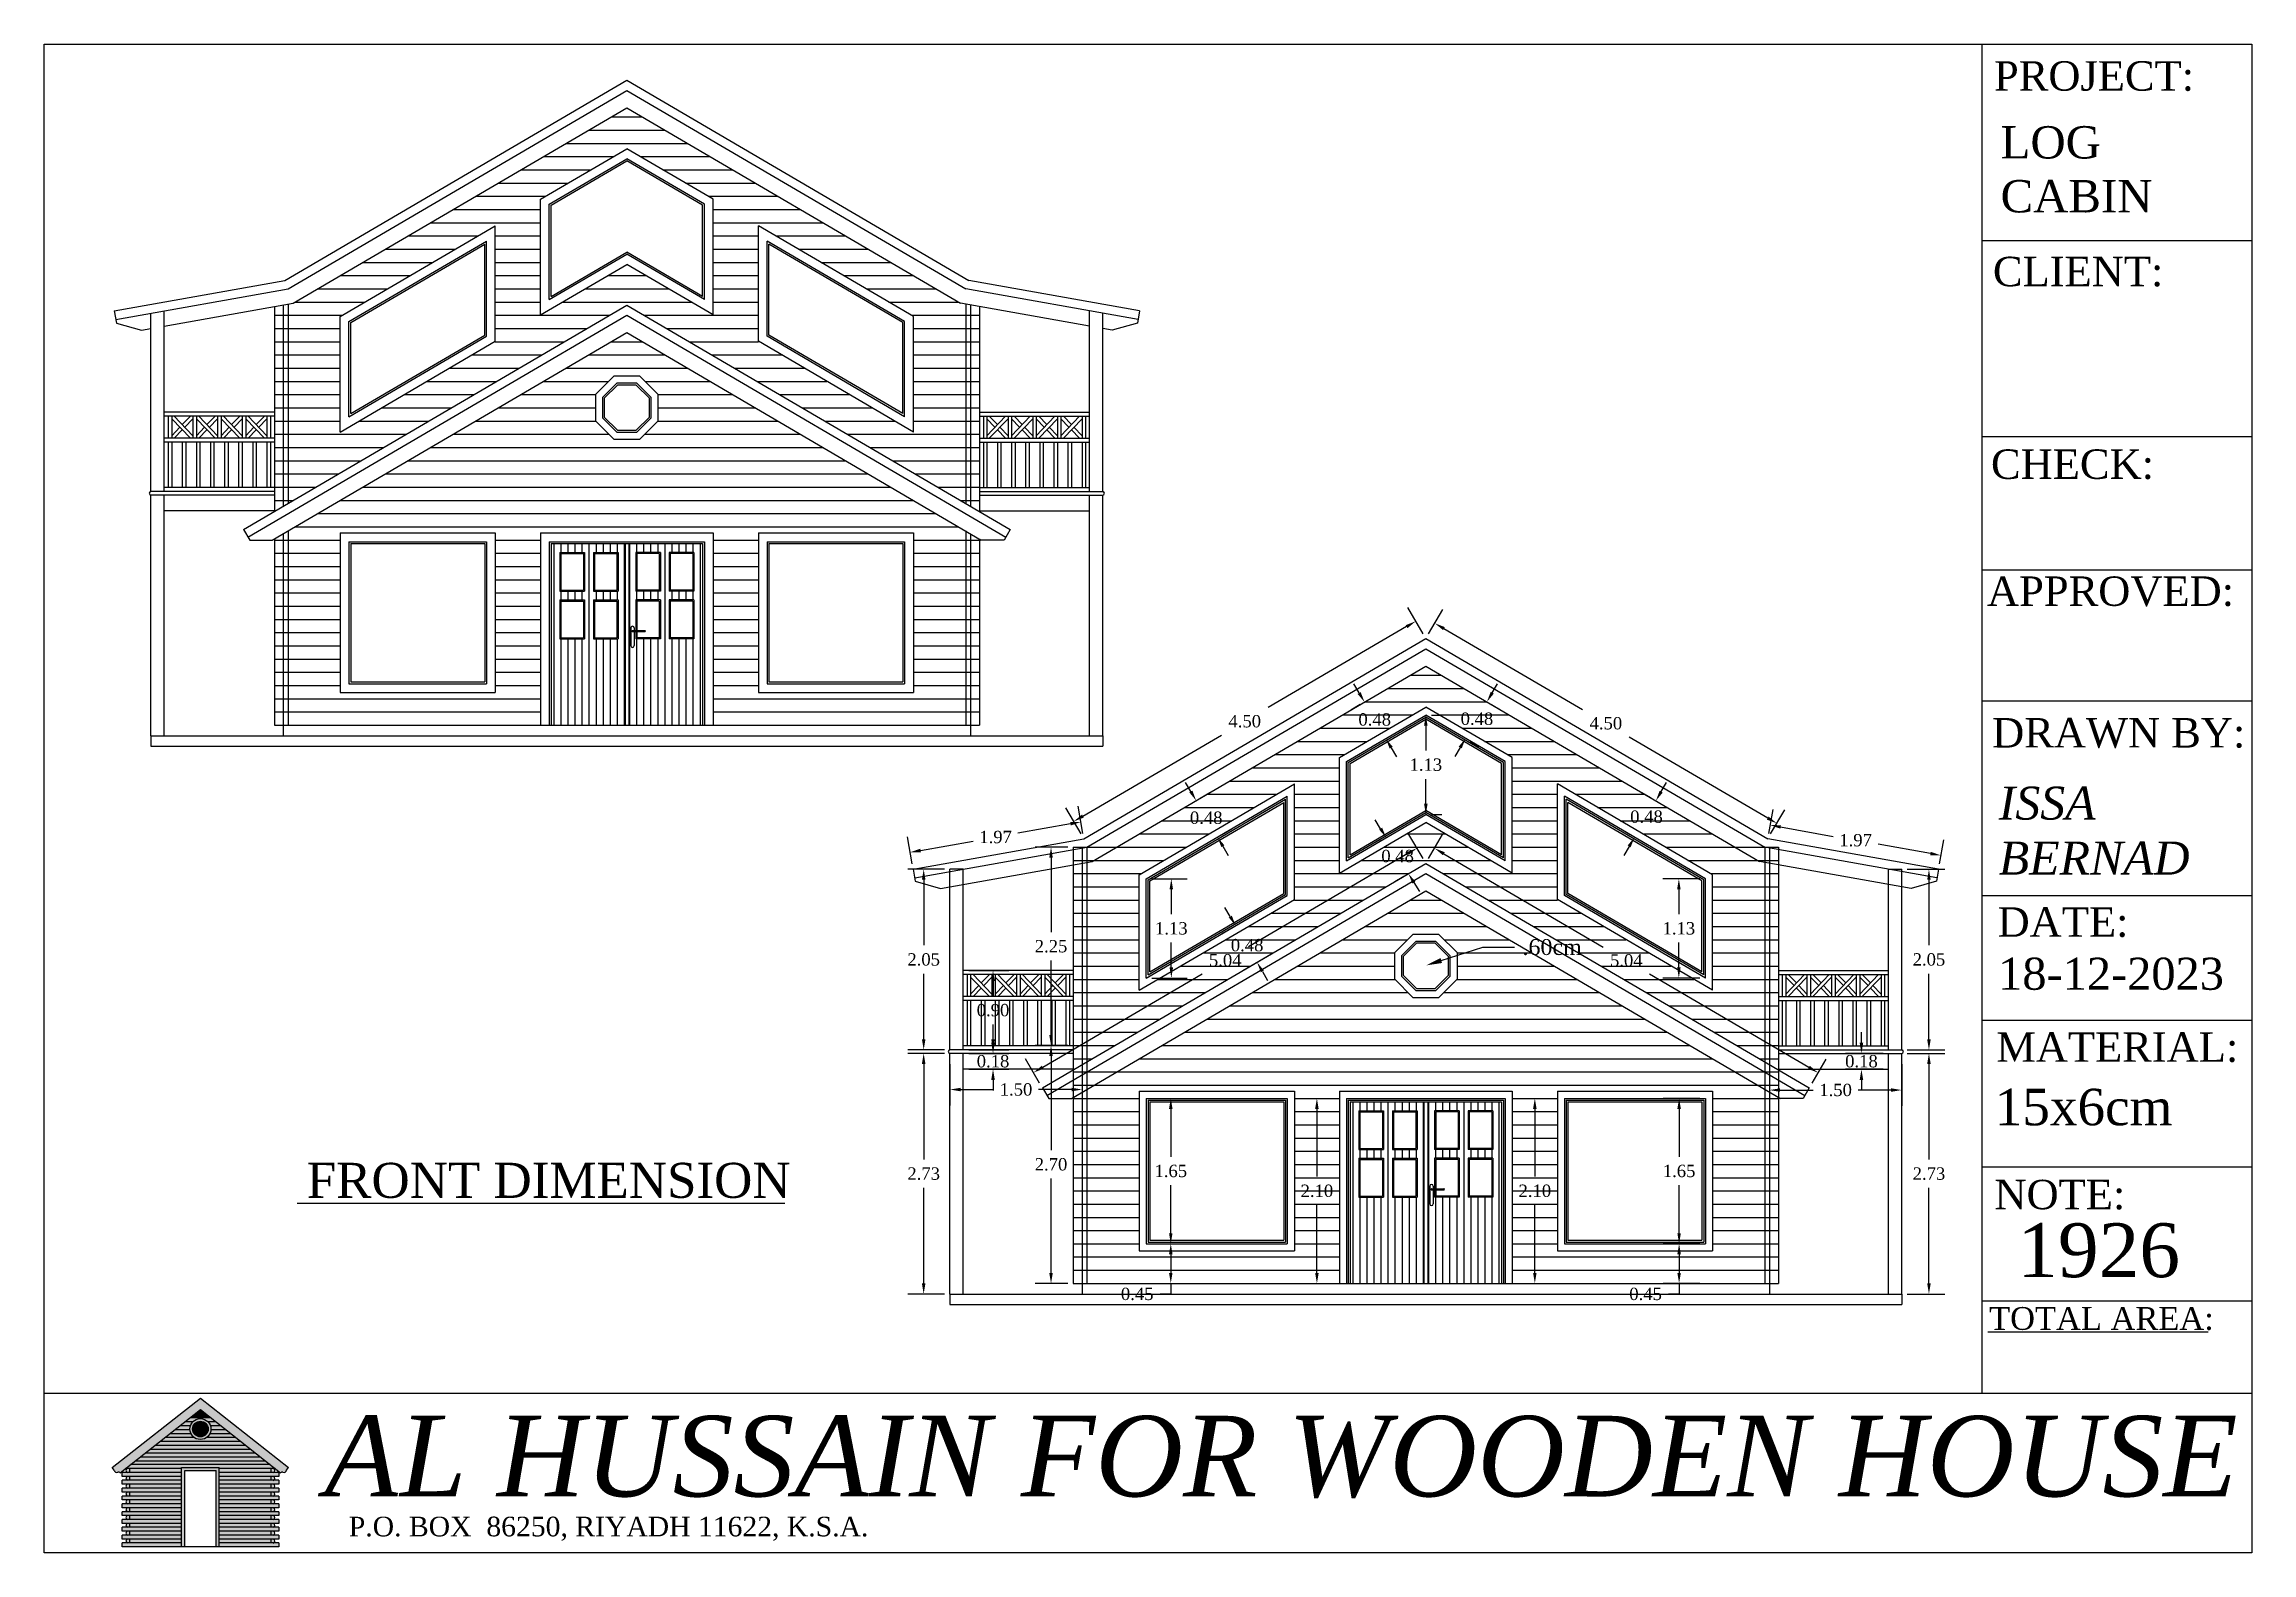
# Model space of a CAD drawing. Header units: inches. Extents: x 86794 to 87086, y 41803 to 41823.
# Drawn here: x 86939.98 to 86965.03, y 41805.02 to 41822.14 of the extents above; entities that cross this region are included whole.
import ezdxf
from ezdxf import colors
from ezdxf.entities.mleader import LeaderData, LeaderLine
from ezdxf.math import Vec2, Vec3

# ---------------------------------------------------------------- set-up
doc = ezdxf.new("R2010")
doc.units = ezdxf.units.IN
doc.header["$MEASUREMENT"] = 0
doc.styles.get("Standard").update_dxf_attribs({"font": 'times.ttf'})
doc.dimstyles.get("Standard").update_dxf_attribs({"dimtxt": 0.14, "dimasz": 0.12, "dimexe": 0.18, "dimexo": 0.0625, "dimgap": 0.09, "dimtad": 0, "dimtih": 1, "dimtoh": 1, "dimzin": 0, "dimdsep": 46, "dimtxsty": 'Standard', "dimcen": 0.09, "dimadec": 0, "dimazin": 0, "dimtfac": 1, "dimtofl": 0, "dimtmove": 0, "dimatfit": 3, "dimfxl": 1, "dimtolj": 1, "dimtzin": 0, "dimarcsym": 0})

msp = doc.modelspace()

# ---------------------------------------------------------------- texts
at = {"attachment_point": 1}
for s, insert, char_height, width in [('PROJECT:', (86962.109, 41821.947), 0.334, 25.89735), ('LOG\\PCABIN', (86962.184, 41821.21), 0.3668, 2.57716), ('{\\fTimes New Roman|b0|i0|c0|p18;CLIENT:}', (86962.097, 41819.728), 0.33401, 36.2416), ('{\\fTimes New Roman|b0|i0|c0|p18;CHECK:}', (86962.075, 41817.542), 0.33401, 36.2416), ('{\\fTimes New Roman|b0|i0|c0|p18;APPROVED:}', (86962.03, 41816.101), 0.33401, 33.15721), ('{\\fTimes New Roman|b0|i0|c0|p18;DRAWN BY:}', (86962.088, 41814.494), 0.33401, 32.31907), ('{\\fTimes New Roman|b0|i1|c0|p18;ISSA \\PBERNAD}', (86962.163, 41813.716), 0.37413, 3.48493), ('{\\fTimes New Roman|b0|i0|c0|p18;DATE:}', (86962.15, 41812.347), 0.33401, 22.75317), ('18-12-2023', (86962.156, 41811.775), 0.3636, 3.66887), ('{\\fTimes New Roman|b0|i0|c0|p18;MATERIAL:}', (86962.135, 41810.928), 0.33401, 24.59802), ('15x6cm', (86962.118, 41810.288), 0.4142, 3.78757), ('FRONT DIMENSION', (86942.963, 41809.448), 0.39778, 38.48876), ('{\\fTimes New Roman|b0|i0|c0|p18;NOTE:}', (86962.114, 41809.255), 0.33401, 27.46779), ('TOTAL AREA:', (86962.054, 41807.811), 0.25858, 25.02051), ('{\\fTimes New Roman|b0|i1|c0|p18;AL HUSSAIN FOR WOODEN HOUSE}', (86943.165, 41806.577), 0.91425, 28.41462), ('{\\fTimes New Roman|b0|i0|c0|p18;P.O. BOX  86250, RIYADH 11622, K.S.A.}', (86943.441, 41805.432), 0.22268, 16.68111)]:
    msp.add_mtext(s, dxfattribs=dict(at, insert=insert, char_height=char_height, width=width))
at = {"ltscale": 5, "insert": (86962.373, 41808.762), "char_height": 0.6115, "attachment_point": 1}
msp.add_mtext_dynamic_manual_height_columns('1926', width=7.922, gutter_width=1.824, heights=[0], dxfattribs=at)

# ---------------------------------------------------------------- blocks, each defined once
blk = doc.blocks.new('*D358')
at = {"color": 0, "lineweight": -2, "ltscale": 0.006, "transparency": 16777216}
for p, q in [((86951.6, 41810.779), (86951.229, 41810.779)), ((86951.409, 41810.659), (86951.409, 41809.591)), ((86951.409, 41808.199), (86951.409, 41809.268)), ((86951.6, 41808.079), (86951.229, 41808.079))]:
    blk.add_line(p, q, dxfattribs=at)
at = {"color": 0, "ltscale": 0.006, "transparency": 16777216}
for points in [[(86951.389, 41810.659), (86951.429, 41810.659), (86951.409, 41810.779)], [(86951.389, 41808.199), (86951.429, 41808.199), (86951.409, 41808.079)]]:
    blk.add_solid(points, dxfattribs=at)
at = {"layer": 'Defpoints', "color": 0, "ltscale": 0.006, "transparency": 16777216}
for p in [(86951.409, 41810.779), (86951.662, 41810.779), (86951.662, 41808.079)]:
    blk.add_point(p, dxfattribs=at)
at = {"color": 0, "ltscale": 0.006, "transparency": 16777216, "insert": (86951.409, 41809.429), "char_height": 0.14, "attachment_point": 5}
blk.add_mtext('\\A1;2.70', dxfattribs=at)
blk = doc.blocks.new('*D359')
at = {"color": 0, "lineweight": -2, "ltscale": 0.006, "transparency": 16777216}
for p, q in [((86951.6, 41813.029), (86951.229, 41813.029)), ((86951.409, 41812.909), (86951.409, 41812.066)), ((86951.409, 41810.899), (86951.409, 41811.743)), ((86951.6, 41810.779), (86951.229, 41810.779))]:
    blk.add_line(p, q, dxfattribs=at)
at = {"color": 0, "ltscale": 0.006, "transparency": 16777216}
for points in [[(86951.389, 41812.909), (86951.429, 41812.909), (86951.409, 41813.029)], [(86951.389, 41810.899), (86951.429, 41810.899), (86951.409, 41810.779)]]:
    blk.add_solid(points, dxfattribs=at)
at = {"layer": 'Defpoints', "color": 0, "ltscale": 0.006, "transparency": 16777216}
for p in [(86951.409, 41813.029), (86951.662, 41813.029), (86951.662, 41810.779)]:
    blk.add_point(p, dxfattribs=at)
at = {"color": 0, "ltscale": 0.006, "transparency": 16777216, "insert": (86951.409, 41811.904), "char_height": 0.14, "attachment_point": 5}
blk.add_mtext('\\A1;2.25', dxfattribs=at)
blk = doc.blocks.new('*D360')
at = {"color": 0, "lineweight": -2, "ltscale": 0.006, "transparency": 16777216}
for p, q in [((86950.2, 41812.779), (86949.784, 41812.779)), ((86949.964, 41812.659), (86949.964, 41811.916)), ((86949.964, 41810.849), (86949.964, 41811.593)), ((86950.2, 41810.729), (86949.784, 41810.729))]:
    blk.add_line(p, q, dxfattribs=at)
at = {"color": 0, "ltscale": 0.006, "transparency": 16777216}
for points in [[(86949.944, 41812.659), (86949.984, 41812.659), (86949.964, 41812.779)], [(86949.944, 41810.849), (86949.984, 41810.849), (86949.964, 41810.729)]]:
    blk.add_solid(points, dxfattribs=at)
at = {"layer": 'Defpoints', "color": 0, "ltscale": 0.006, "transparency": 16777216}
for p in [(86950.262, 41812.779), (86949.964, 41810.729), (86950.262, 41810.729)]:
    blk.add_point(p, dxfattribs=at)
at = {"color": 0, "ltscale": 0.006, "transparency": 16777216, "insert": (86949.964, 41811.754), "char_height": 0.14, "attachment_point": 5}
blk.add_mtext('\\A1;2.05', dxfattribs=at)
blk = doc.blocks.new('*D345')
at = {"color": 0, "lineweight": -2, "ltscale": 0.006, "transparency": 16777216}
for p, q in [((86950.2, 41810.689), (86949.784, 41810.689)), ((86949.964, 41810.569), (86949.964, 41809.486)), ((86949.964, 41808.079), (86949.964, 41809.163)), ((86950.2, 41807.959), (86949.784, 41807.959))]:
    blk.add_line(p, q, dxfattribs=at)
at = {"color": 0, "ltscale": 0.006, "transparency": 16777216}
for points in [[(86949.944, 41810.569), (86949.984, 41810.569), (86949.964, 41810.689)], [(86949.944, 41808.079), (86949.984, 41808.079), (86949.964, 41807.959)]]:
    blk.add_solid(points, dxfattribs=at)
at = {"layer": 'Defpoints', "color": 0, "ltscale": 0.006, "transparency": 16777216}
for p in [(86950.262, 41810.689), (86949.964, 41807.959), (86950.262, 41807.959)]:
    blk.add_point(p, dxfattribs=at)
at = {"color": 0, "ltscale": 0.006, "transparency": 16777216, "insert": (86949.964, 41809.324), "char_height": 0.14, "attachment_point": 5}
blk.add_mtext('\\A1;2.73', dxfattribs=at)
blk = doc.blocks.new('*D346')
at = {"color": 0, "lineweight": -2, "ltscale": 0.006, "transparency": 16777216}
for p, q in [((86950.475, 41810.689), (86950.931, 41810.689)), ((86950.751, 41810.809), (86950.751, 41810.929)), ((86950.475, 41810.509), (86950.931, 41810.509)), ((86950.751, 41810.389), (86950.751, 41810.269))]:
    blk.add_line(p, q, dxfattribs=at)
at = {"color": 0, "ltscale": 0.006, "transparency": 16777216}
for points in [[(86950.731, 41810.809), (86950.771, 41810.809), (86950.751, 41810.689)], [(86950.731, 41810.389), (86950.771, 41810.389), (86950.751, 41810.509)]]:
    blk.add_solid(points, dxfattribs=at)
at = {"layer": 'Defpoints', "color": 0, "ltscale": 0.006, "transparency": 16777216}
for p in [(86950.412, 41810.689), (86950.412, 41810.509), (86950.751, 41810.509)]:
    blk.add_point(p, dxfattribs=at)
at = {"color": 0, "ltscale": 0.006, "transparency": 16777216, "insert": (86950.751, 41810.599), "char_height": 0.14, "attachment_point": 5}
blk.add_mtext('\\A1;0.18', dxfattribs=at)
blk = doc.blocks.new('*D347')
at = {"color": 0, "lineweight": -2, "ltscale": 0.006, "transparency": 16777216}
for p, q in [((86950.475, 41811.629), (86950.931, 41811.629)), ((86950.751, 41811.509), (86950.751, 41811.341)), ((86950.751, 41810.849), (86950.751, 41811.018)), ((86950.475, 41810.729), (86950.931, 41810.729))]:
    blk.add_line(p, q, dxfattribs=at)
at = {"color": 0, "ltscale": 0.006, "transparency": 16777216}
for points in [[(86950.731, 41811.509), (86950.771, 41811.509), (86950.751, 41811.629)], [(86950.731, 41810.849), (86950.771, 41810.849), (86950.751, 41810.729)]]:
    blk.add_solid(points, dxfattribs=at)
at = {"layer": 'Defpoints', "color": 0, "ltscale": 0.006, "transparency": 16777216}
for p in [(86950.412, 41811.629), (86950.751, 41811.629), (86950.412, 41810.729)]:
    blk.add_point(p, dxfattribs=at)
at = {"color": 0, "ltscale": 0.006, "transparency": 16777216, "insert": (86950.751, 41811.179), "char_height": 0.14, "attachment_point": 5}
blk.add_mtext('\\A1;0.90', dxfattribs=at)
blk = doc.blocks.new('*D348')
at = {"color": 0, "lineweight": -2, "ltscale": 0.006, "transparency": 16777216}
for p, q in [((86950.262, 41810.567), (86950.262, 41810.099)), ((86951.762, 41810.567), (86951.762, 41810.099)), ((86950.382, 41810.279), (86950.757, 41810.279)), ((86951.642, 41810.279), (86951.268, 41810.279))]:
    blk.add_line(p, q, dxfattribs=at)
at = {"color": 0, "ltscale": 0.006, "transparency": 16777216}
for points in [[(86950.382, 41810.299), (86950.382, 41810.259), (86950.262, 41810.279)], [(86951.642, 41810.299), (86951.642, 41810.259), (86951.762, 41810.279)]]:
    blk.add_solid(points, dxfattribs=at)
at = {"layer": 'Defpoints', "color": 0, "ltscale": 0.006, "transparency": 16777216}
for p in [(86950.262, 41810.629), (86951.762, 41810.629), (86950.262, 41810.279)]:
    blk.add_point(p, dxfattribs=at)
at = {"color": 0, "ltscale": 0.006, "transparency": 16777216, "insert": (86951.012, 41810.279), "char_height": 0.14, "attachment_point": 5}
blk.add_mtext('\\A1;1.50', dxfattribs=at)
blk = doc.blocks.new('*D349')
at = {"color": 0, "lineweight": -2, "ltscale": 0.006, "transparency": 16777216}
for p, q in [((86952.552, 41810.179), (86952.948, 41810.179)), ((86952.768, 41810.059), (86952.768, 41809.516)), ((86952.768, 41808.649), (86952.768, 41809.193)), ((86952.552, 41808.529), (86952.948, 41808.529))]:
    blk.add_line(p, q, dxfattribs=at)
at = {"color": 0, "ltscale": 0.006, "transparency": 16777216}
for points in [[(86952.748, 41810.059), (86952.788, 41810.059), (86952.768, 41810.179)], [(86952.748, 41808.649), (86952.788, 41808.649), (86952.768, 41808.529)]]:
    blk.add_solid(points, dxfattribs=at)
at = {"layer": 'Defpoints', "color": 0, "ltscale": 0.006, "transparency": 16777216}
for p in [(86952.49, 41810.179), (86952.49, 41808.529), (86952.768, 41808.529)]:
    blk.add_point(p, dxfattribs=at)
at = {"color": 0, "ltscale": 0.006, "transparency": 16777216, "insert": (86952.768, 41809.354), "char_height": 0.14, "attachment_point": 5}
blk.add_mtext('\\A1;1.65', dxfattribs=at)
blk = doc.blocks.new('*D350')
at = {"color": 0, "lineweight": -2, "ltscale": 0.006, "transparency": 16777216}
for p, q in [((86952.552, 41808.529), (86952.948, 41808.529)), ((86952.768, 41808.409), (86952.768, 41808.199)), ((86952.552, 41808.079), (86952.948, 41808.079)), ((86952.768, 41807.959), (86952.648, 41807.959)), ((86952.768, 41808.079), (86952.768, 41807.959))]:
    blk.add_line(p, q, dxfattribs=at)
at = {"color": 0, "ltscale": 0.006, "transparency": 16777216}
for points in [[(86952.748, 41808.409), (86952.788, 41808.409), (86952.768, 41808.529)], [(86952.748, 41808.199), (86952.788, 41808.199), (86952.768, 41808.079)]]:
    blk.add_solid(points, dxfattribs=at)
at = {"layer": 'Defpoints', "color": 0, "ltscale": 0.006, "transparency": 16777216}
for p in [(86952.49, 41808.529), (86952.49, 41808.079), (86952.768, 41808.079)]:
    blk.add_point(p, dxfattribs=at)
at = {"color": 0, "ltscale": 0.006, "transparency": 16777216, "insert": (86952.387, 41807.959), "char_height": 0.14, "attachment_point": 5}
blk.add_mtext('\\A1;0.45', dxfattribs=at)
blk = doc.blocks.new('*D351')
at = {"color": 0, "lineweight": -2, "ltscale": 0.006, "transparency": 16777216}
for p, q in [((86954.426, 41810.059), (86954.426, 41809.291)), ((86954.489, 41810.179), (86954.606, 41810.179)), ((86954.426, 41808.199), (86954.426, 41808.968)), ((86954.489, 41808.079), (86954.606, 41808.079))]:
    blk.add_line(p, q, dxfattribs=at)
at = {"color": 0, "ltscale": 0.006, "transparency": 16777216}
for points in [[(86954.406, 41810.059), (86954.446, 41810.059), (86954.426, 41810.179)], [(86954.406, 41808.199), (86954.446, 41808.199), (86954.426, 41808.079)]]:
    blk.add_solid(points, dxfattribs=at)
at = {"layer": 'Defpoints', "color": 0, "ltscale": 0.006, "transparency": 16777216}
for p in [(86954.426, 41810.179), (86954.426, 41808.079), (86954.426, 41808.079)]:
    blk.add_point(p, dxfattribs=at)
at = {"color": 0, "ltscale": 0.006, "transparency": 16777216, "insert": (86954.426, 41809.129), "char_height": 0.14, "attachment_point": 5}
blk.add_mtext('\\A1;2.10', dxfattribs=at)
blk = doc.blocks.new('*D352')
at = {"color": 0, "lineweight": -2, "ltscale": 0.006, "transparency": 16777216}
for p, q in [((86956.899, 41810.059), (86956.899, 41809.291)), ((86956.961, 41810.179), (86957.079, 41810.179)), ((86956.899, 41808.199), (86956.899, 41808.968)), ((86956.961, 41808.079), (86957.079, 41808.079))]:
    blk.add_line(p, q, dxfattribs=at)
at = {"color": 0, "ltscale": 0.006, "transparency": 16777216}
for points in [[(86956.879, 41810.059), (86956.919, 41810.059), (86956.899, 41810.179)], [(86956.879, 41808.199), (86956.919, 41808.199), (86956.899, 41808.079)]]:
    blk.add_solid(points, dxfattribs=at)
at = {"layer": 'Defpoints', "color": 0, "ltscale": 0.006, "transparency": 16777216}
for p in [(86956.899, 41810.179), (86956.899, 41808.079), (86956.899, 41808.079)]:
    blk.add_point(p, dxfattribs=at)
at = {"color": 0, "ltscale": 0.006, "transparency": 16777216, "insert": (86956.899, 41809.129), "char_height": 0.14, "attachment_point": 5}
blk.add_mtext('\\A1;2.10', dxfattribs=at)
blk = doc.blocks.new('*D353')
at = {"color": 0, "lineweight": -2, "ltscale": 0.006, "transparency": 16777216}
for p, q in [((86958.772, 41810.179), (86958.356, 41810.179)), ((86958.536, 41810.059), (86958.536, 41809.516)), ((86958.536, 41808.649), (86958.536, 41809.193)), ((86958.772, 41808.529), (86958.356, 41808.529))]:
    blk.add_line(p, q, dxfattribs=at)
at = {"color": 0, "ltscale": 0.006, "transparency": 16777216}
for points in [[(86958.516, 41810.059), (86958.556, 41810.059), (86958.536, 41810.179)], [(86958.516, 41808.649), (86958.556, 41808.649), (86958.536, 41808.529)]]:
    blk.add_solid(points, dxfattribs=at)
at = {"layer": 'Defpoints', "color": 0, "ltscale": 0.006, "transparency": 16777216}
for p in [(86958.835, 41810.179), (86958.536, 41808.529), (86958.835, 41808.529)]:
    blk.add_point(p, dxfattribs=at)
at = {"color": 0, "ltscale": 0.006, "transparency": 16777216, "insert": (86958.536, 41809.354), "char_height": 0.14, "attachment_point": 5}
blk.add_mtext('\\A1;1.65', dxfattribs=at)
blk = doc.blocks.new('*D354')
at = {"color": 0, "lineweight": -2, "ltscale": 0.006, "transparency": 16777216}
for p, q in [((86958.772, 41808.529), (86958.356, 41808.529)), ((86958.536, 41808.409), (86958.536, 41808.199)), ((86958.772, 41808.079), (86958.356, 41808.079)), ((86958.536, 41807.959), (86958.416, 41807.959)), ((86958.536, 41808.079), (86958.536, 41807.959))]:
    blk.add_line(p, q, dxfattribs=at)
at = {"color": 0, "ltscale": 0.006, "transparency": 16777216}
for points in [[(86958.516, 41808.409), (86958.556, 41808.409), (86958.536, 41808.529)], [(86958.516, 41808.199), (86958.556, 41808.199), (86958.536, 41808.079)]]:
    blk.add_solid(points, dxfattribs=at)
at = {"layer": 'Defpoints', "color": 0, "ltscale": 0.006, "transparency": 16777216}
for p in [(86958.835, 41808.529), (86958.536, 41808.079), (86958.835, 41808.079)]:
    blk.add_point(p, dxfattribs=at)
at = {"color": 0, "ltscale": 0.006, "transparency": 16777216, "insert": (86958.156, 41807.959), "char_height": 0.14, "attachment_point": 5}
blk.add_mtext('\\A1;0.45', dxfattribs=at)
blk = doc.blocks.new('*D355')
at = {"color": 0, "lineweight": -2, "ltscale": 0.006, "transparency": 16777216}
for p, q in [((86952.552, 41812.67), (86952.954, 41812.67)), ((86952.774, 41812.55), (86952.774, 41812.269)), ((86952.774, 41811.664), (86952.774, 41811.946)), ((86952.552, 41811.544), (86952.954, 41811.544))]:
    blk.add_line(p, q, dxfattribs=at)
at = {"color": 0, "ltscale": 0.006, "transparency": 16777216}
for points in [[(86952.754, 41812.55), (86952.794, 41812.55), (86952.774, 41812.67)], [(86952.754, 41811.664), (86952.794, 41811.664), (86952.774, 41811.544)]]:
    blk.add_solid(points, dxfattribs=at)
at = {"layer": 'Defpoints', "color": 0, "ltscale": 0.006, "transparency": 16777216}
for p in [(86952.49, 41812.67), (86952.774, 41812.67), (86952.49, 41811.544)]:
    blk.add_point(p, dxfattribs=at)
at = {"color": 0, "ltscale": 0.006, "transparency": 16777216, "insert": (86952.774, 41812.107), "char_height": 0.14, "attachment_point": 5}
blk.add_mtext('\\A1;1.13', dxfattribs=at)
blk = doc.blocks.new('*D356')
at = {"color": 0, "lineweight": -2, "ltscale": 0.006, "transparency": 16777216}
for p, q in [((86955.725, 41814.527), (86955.842, 41814.527)), ((86955.662, 41814.407), (86955.662, 41814.125)), ((86955.662, 41813.521), (86955.662, 41813.802)), ((86955.725, 41813.401), (86955.842, 41813.401))]:
    blk.add_line(p, q, dxfattribs=at)
at = {"color": 0, "ltscale": 0.006, "transparency": 16777216}
for points in [[(86955.642, 41814.407), (86955.682, 41814.407), (86955.662, 41814.527)], [(86955.642, 41813.521), (86955.682, 41813.521), (86955.662, 41813.401)]]:
    blk.add_solid(points, dxfattribs=at)
at = {"layer": 'Defpoints', "color": 0, "ltscale": 0.006, "transparency": 16777216}
for p in [(86955.662, 41814.527), (86955.662, 41813.401), (86955.662, 41813.401)]:
    blk.add_point(p, dxfattribs=at)
at = {"color": 0, "ltscale": 0.006, "transparency": 16777216, "insert": (86955.662, 41813.964), "char_height": 0.14, "attachment_point": 5}
blk.add_mtext('\\A1;1.13', dxfattribs=at)
blk = doc.blocks.new('*D357')
at = {"color": 0, "lineweight": -2, "ltscale": 0.006, "transparency": 16777216}
for p, q in [((86958.772, 41812.67), (86958.353, 41812.67)), ((86958.533, 41812.55), (86958.533, 41812.269)), ((86958.533, 41811.664), (86958.533, 41811.946)), ((86958.772, 41811.544), (86958.353, 41811.544))]:
    blk.add_line(p, q, dxfattribs=at)
at = {"color": 0, "ltscale": 0.006, "transparency": 16777216}
for points in [[(86958.513, 41812.55), (86958.553, 41812.55), (86958.533, 41812.67)], [(86958.513, 41811.664), (86958.553, 41811.664), (86958.533, 41811.544)]]:
    blk.add_solid(points, dxfattribs=at)
at = {"layer": 'Defpoints', "color": 0, "ltscale": 0.006, "transparency": 16777216}
for p in [(86958.835, 41812.67), (86958.533, 41811.544), (86958.835, 41811.544)]:
    blk.add_point(p, dxfattribs=at)
at = {"color": 0, "ltscale": 0.006, "transparency": 16777216, "insert": (86958.533, 41812.107), "char_height": 0.14, "attachment_point": 5}
blk.add_mtext('\\A1;1.13', dxfattribs=at)
blk = doc.blocks.new('*D361')
at = {"color": 0, "lineweight": -2, "ltscale": 0.006, "transparency": 16777216}
for p, q in [((86961.125, 41812.779), (86961.551, 41812.779)), ((86961.371, 41812.659), (86961.371, 41811.916)), ((86961.371, 41810.849), (86961.371, 41811.593)), ((86961.125, 41810.729), (86961.551, 41810.729))]:
    blk.add_line(p, q, dxfattribs=at)
at = {"color": 0, "ltscale": 0.006, "transparency": 16777216}
for points in [[(86961.351, 41812.659), (86961.391, 41812.659), (86961.371, 41812.779)], [(86961.351, 41810.849), (86961.391, 41810.849), (86961.371, 41810.729)]]:
    blk.add_solid(points, dxfattribs=at)
at = {"layer": 'Defpoints', "color": 0, "ltscale": 0.006, "transparency": 16777216}
for p in [(86961.062, 41812.779), (86961.062, 41810.729), (86961.371, 41810.729)]:
    blk.add_point(p, dxfattribs=at)
at = {"color": 0, "ltscale": 0.006, "transparency": 16777216, "insert": (86961.371, 41811.754), "char_height": 0.14, "attachment_point": 5}
blk.add_mtext('\\A1;2.05', dxfattribs=at)
blk = doc.blocks.new('*D362')
at = {"color": 0, "lineweight": -2, "ltscale": 0.006, "transparency": 16777216}
for p, q in [((86961.125, 41810.689), (86961.551, 41810.689)), ((86961.371, 41810.569), (86961.371, 41809.486)), ((86961.371, 41808.079), (86961.371, 41809.163)), ((86961.125, 41807.959), (86961.551, 41807.959))]:
    blk.add_line(p, q, dxfattribs=at)
at = {"color": 0, "ltscale": 0.006, "transparency": 16777216}
for points in [[(86961.351, 41810.569), (86961.391, 41810.569), (86961.371, 41810.689)], [(86961.351, 41808.079), (86961.391, 41808.079), (86961.371, 41807.959)]]:
    blk.add_solid(points, dxfattribs=at)
at = {"layer": 'Defpoints', "color": 0, "ltscale": 0.006, "transparency": 16777216}
for p in [(86961.062, 41810.689), (86961.062, 41807.959), (86961.371, 41807.959)]:
    blk.add_point(p, dxfattribs=at)
at = {"color": 0, "ltscale": 0.006, "transparency": 16777216, "insert": (86961.371, 41809.324), "char_height": 0.14, "attachment_point": 5}
blk.add_mtext('\\A1;2.73', dxfattribs=at)
blk = doc.blocks.new('*D363')
at = {"color": 0, "lineweight": -2, "ltscale": 0.006, "transparency": 16777216}
for p, q in [((86959.562, 41810.567), (86959.562, 41810.093)), ((86961.062, 41810.567), (86961.062, 41810.093)), ((86959.682, 41810.273), (86960.057, 41810.273)), ((86960.942, 41810.273), (86960.568, 41810.273))]:
    blk.add_line(p, q, dxfattribs=at)
at = {"color": 0, "ltscale": 0.006, "transparency": 16777216}
for points in [[(86959.682, 41810.293), (86959.682, 41810.253), (86959.562, 41810.273)], [(86960.942, 41810.293), (86960.942, 41810.253), (86961.062, 41810.273)]]:
    blk.add_solid(points, dxfattribs=at)
at = {"layer": 'Defpoints', "color": 0, "ltscale": 0.006, "transparency": 16777216}
for p in [(86959.562, 41810.629), (86961.062, 41810.629), (86961.062, 41810.273)]:
    blk.add_point(p, dxfattribs=at)
at = {"color": 0, "ltscale": 0.006, "transparency": 16777216, "insert": (86960.312, 41810.273), "char_height": 0.14, "attachment_point": 5}
blk.add_mtext('\\A1;1.50', dxfattribs=at)
blk = doc.blocks.new('*D368')
at = {"color": 0, "lineweight": -2, "ltscale": 0.006, "transparency": 16777216}
for p, q in [((86960.85, 41810.689), (86960.425, 41810.689)), ((86960.605, 41810.809), (86960.605, 41810.929)), ((86960.85, 41810.509), (86960.425, 41810.509)), ((86960.605, 41810.389), (86960.605, 41810.269))]:
    blk.add_line(p, q, dxfattribs=at)
at = {"color": 0, "ltscale": 0.006, "transparency": 16777216}
for points in [[(86960.585, 41810.809), (86960.625, 41810.809), (86960.605, 41810.689)], [(86960.585, 41810.389), (86960.625, 41810.389), (86960.605, 41810.509)]]:
    blk.add_solid(points, dxfattribs=at)
at = {"layer": 'Defpoints', "color": 0, "ltscale": 0.006, "transparency": 16777216}
for p in [(86960.912, 41810.689), (86960.605, 41810.509), (86960.912, 41810.509)]:
    blk.add_point(p, dxfattribs=at)
at = {"color": 0, "ltscale": 0.006, "transparency": 16777216, "insert": (86960.605, 41810.599), "char_height": 0.14, "attachment_point": 5}
blk.add_mtext('\\A1;0.18', dxfattribs=at)
blk = doc.blocks.new('*D369')
at = {"color": 0, "lineweight": -2, "ltscale": 0.006, "transparency": 16777216}
for p, q in [((86951.771, 41813.186), (86951.717, 41813.493)), ((86951.63, 41813.295), (86951.034, 41813.188)), ((86949.834, 41812.841), (86949.779, 41813.148)), ((86949.929, 41812.992), (86950.525, 41813.098))]:
    blk.add_line(p, q, dxfattribs=at)
at = {"color": 0, "ltscale": 0.006, "transparency": 16777216}
for points in [[(86951.627, 41813.314), (86951.634, 41813.275), (86951.748, 41813.316)], [(86949.926, 41813.012), (86949.933, 41812.972), (86949.811, 41812.971)]]:
    blk.add_solid(points, dxfattribs=at)
at = {"layer": 'Defpoints', "color": 0, "ltscale": 0.006, "transparency": 16777216}
for p in [(86951.748, 41813.316), (86951.782, 41813.125), (86949.845, 41812.78)]:
    blk.add_point(p, dxfattribs=at)
at = {"color": 0, "ltscale": 0.006, "transparency": 16777216, "insert": (86950.78, 41813.143), "char_height": 0.14, "attachment_point": 5}
blk.add_mtext('\\A1;1.97', dxfattribs=at)
blk = doc.blocks.new('*D370')
at = {"color": 0, "lineweight": -2, "ltscale": 0.006, "transparency": 16777216}
for p, q in [((86955.631, 41815.449), (86955.456, 41815.747)), ((86955.444, 41815.531), (86953.873, 41814.612)), ((86951.771, 41813.382), (86953.342, 41814.301)), ((86951.751, 41813.179), (86951.576, 41813.477))]:
    blk.add_line(p, q, dxfattribs=at)
at = {"color": 0, "ltscale": 0.006, "transparency": 16777216}
for points in [[(86955.434, 41815.548), (86955.454, 41815.514), (86955.547, 41815.592)], [(86951.761, 41813.399), (86951.781, 41813.365), (86951.667, 41813.321)]]:
    blk.add_solid(points, dxfattribs=at)
at = {"layer": 'Defpoints', "color": 0, "ltscale": 0.006, "transparency": 16777216}
for p in [(86955.547, 41815.592), (86955.662, 41815.395), (86951.782, 41813.125)]:
    blk.add_point(p, dxfattribs=at)
at = {"color": 0, "ltscale": 0.006, "transparency": 16777216, "insert": (86953.607, 41814.457), "char_height": 0.14, "attachment_point": 5}
blk.add_mtext('\\A1;4.50', dxfattribs=at)
blk = doc.blocks.new('*D371')
at = {"color": 0, "lineweight": -2, "ltscale": 0.006, "transparency": 16777216}
for p, q in [((86955.694, 41815.449), (86955.855, 41815.725)), ((86955.868, 41815.509), (86957.439, 41814.59)), ((86959.541, 41813.36), (86957.97, 41814.279)), ((86959.574, 41813.179), (86959.735, 41813.454))]:
    blk.add_line(p, q, dxfattribs=at)
at = {"color": 0, "ltscale": 0.006, "transparency": 16777216}
for points in [[(86955.878, 41815.526), (86955.858, 41815.492), (86955.764, 41815.569)], [(86959.551, 41813.377), (86959.531, 41813.342), (86959.645, 41813.299)]]:
    blk.add_solid(points, dxfattribs=at)
at = {"layer": 'Defpoints', "color": 0, "ltscale": 0.006, "transparency": 16777216}
for p in [(86955.764, 41815.569), (86955.662, 41815.395), (86959.543, 41813.125)]:
    blk.add_point(p, dxfattribs=at)
at = {"color": 0, "ltscale": 0.006, "transparency": 16777216, "insert": (86957.705, 41814.434), "char_height": 0.14, "attachment_point": 5}
blk.add_mtext('\\A1;4.50', dxfattribs=at)
blk = doc.blocks.new('*D372')
at = {"color": 0, "lineweight": -2, "ltscale": 0.006, "transparency": 16777216}
for p, q in [((86959.554, 41813.186), (86959.602, 41813.457)), ((86959.688, 41813.259), (86960.285, 41813.152)), ((86961.389, 41812.956), (86960.793, 41813.062)), ((86961.491, 41812.841), (86961.539, 41813.112))]:
    blk.add_line(p, q, dxfattribs=at)
at = {"color": 0, "ltscale": 0.006, "transparency": 16777216}
for points in [[(86959.692, 41813.278), (86959.685, 41813.239), (86959.57, 41813.28)], [(86961.393, 41812.976), (86961.386, 41812.936), (86961.508, 41812.935)]]:
    blk.add_solid(points, dxfattribs=at)
at = {"layer": 'Defpoints', "color": 0, "ltscale": 0.006, "transparency": 16777216}
for p in [(86959.543, 41813.125), (86961.48, 41812.78), (86961.508, 41812.935)]:
    blk.add_point(p, dxfattribs=at)
at = {"color": 0, "ltscale": 0.006, "transparency": 16777216, "insert": (86960.539, 41813.107), "char_height": 0.14, "attachment_point": 5}
blk.add_mtext('\\A1;1.97', dxfattribs=at)
blk = doc.blocks.new('*D373')
at = {"color": 0, "lineweight": -2, "ltscale": 0.006, "transparency": 16777216}
for p, q in [((86955.458, 41812.957), (86953.649, 41811.898)), ((86955.631, 41812.899), (86955.471, 41813.173)), ((86951.315, 41810.532), (86953.124, 41811.591)), ((86951.28, 41810.353), (86951.12, 41810.627))]:
    blk.add_line(p, q, dxfattribs=at)
at = {"color": 0, "ltscale": 0.006, "transparency": 16777216}
for points in [[(86955.448, 41812.974), (86955.468, 41812.94), (86955.562, 41813.018)], [(86951.305, 41810.55), (86951.325, 41810.515), (86951.211, 41810.472)]]:
    blk.add_solid(points, dxfattribs=at)
at = {"layer": 'Defpoints', "color": 0, "ltscale": 0.006, "transparency": 16777216}
for p in [(86955.562, 41813.018), (86955.662, 41812.845), (86951.312, 41810.299)]:
    blk.add_point(p, dxfattribs=at)
at = {"color": 0, "ltscale": 0.006, "transparency": 16777216, "insert": (86953.386, 41811.745), "char_height": 0.14, "attachment_point": 5}
blk.add_mtext('\\A1;5.04', dxfattribs=at)
blk = doc.blocks.new('*D374')
at = {"color": 0, "lineweight": -2, "ltscale": 0.006, "transparency": 16777216}
for p, q in [((86955.694, 41812.899), (86955.853, 41813.171)), ((86955.866, 41812.955), (86957.675, 41811.896)), ((86960.009, 41810.53), (86958.2, 41811.589)), ((86960.045, 41810.353), (86960.204, 41810.625))]:
    blk.add_line(p, q, dxfattribs=at)
at = {"color": 0, "ltscale": 0.006, "transparency": 16777216}
for points in [[(86955.876, 41812.972), (86955.856, 41812.938), (86955.762, 41813.016)], [(86960.019, 41810.548), (86959.999, 41810.513), (86960.113, 41810.47)]]:
    blk.add_solid(points, dxfattribs=at)
at = {"layer": 'Defpoints', "color": 0, "ltscale": 0.006, "transparency": 16777216}
for p in [(86955.762, 41813.016), (86955.662, 41812.845), (86960.013, 41810.299)]:
    blk.add_point(p, dxfattribs=at)
at = {"color": 0, "ltscale": 0.006, "transparency": 16777216, "insert": (86957.937, 41811.743), "char_height": 0.14, "attachment_point": 5}
blk.add_mtext('\\A1;5.04', dxfattribs=at)
blk = doc.blocks.new('*D375')
at = {"color": 0, "lineweight": -2, "ltscale": 0.006, "transparency": 16777216}
for p, q in [((86952.996, 41813.661), (86952.935, 41813.764)), ((86953.102, 41813.584), (86953.212, 41813.648)), ((86953.344, 41813.17), (86953.454, 41813.234)), ((86953.359, 41813.04), (86953.42, 41812.936))]:
    blk.add_line(p, q, dxfattribs=at)
at = {"color": 0, "ltscale": 0.006, "transparency": 16777216}
for points in [[(86953.013, 41813.671), (86952.978, 41813.651), (86953.056, 41813.557)], [(86953.376, 41813.05), (86953.342, 41813.03), (86953.298, 41813.143)]]:
    blk.add_solid(points, dxfattribs=at)
at = {"layer": 'Defpoints', "color": 0, "ltscale": 0.006, "transparency": 16777216}
for p in [(86953.048, 41813.552), (86953.056, 41813.557), (86953.29, 41813.138)]:
    blk.add_point(p, dxfattribs=at)
at = {"color": 0, "ltscale": 0.006, "transparency": 16777216, "insert": (86953.17, 41813.362), "char_height": 0.14, "attachment_point": 5}
blk.add_mtext('\\A1;0.48', dxfattribs=at)
blk = doc.blocks.new('*D376')
at = {"color": 0, "lineweight": -2, "ltscale": 0.006, "transparency": 16777216}
for p, q in [((86954.906, 41814.779), (86954.845, 41814.882)), ((86954.916, 41814.646), (86954.811, 41814.584)), ((86955.159, 41814.232), (86955.053, 41814.17)), ((86955.269, 41814.158), (86955.33, 41814.054))]:
    blk.add_line(p, q, dxfattribs=at)
at = {"color": 0, "ltscale": 0.006, "transparency": 16777216}
for points in [[(86954.923, 41814.789), (86954.888, 41814.768), (86954.966, 41814.675)], [(86955.286, 41814.168), (86955.252, 41814.147), (86955.208, 41814.261)]]:
    blk.add_solid(points, dxfattribs=at)
at = {"layer": 'Defpoints', "color": 0, "ltscale": 0.006, "transparency": 16777216}
for p in [(86954.966, 41814.675), (86954.97, 41814.677), (86955.212, 41814.263)]:
    blk.add_point(p, dxfattribs=at)
at = {"color": 0, "ltscale": 0.006, "transparency": 16777216, "insert": (86955.082, 41814.477), "char_height": 0.14, "attachment_point": 5}
blk.add_mtext('\\A1;0.48', dxfattribs=at)
blk = doc.blocks.new('*D364')
at = {"color": 0, "lineweight": -2, "ltscale": 0.006, "transparency": 16777216}
for p, q in [((86956.415, 41814.781), (86956.476, 41814.884)), ((86956.409, 41814.646), (86956.51, 41814.586)), ((86956.166, 41814.232), (86956.268, 41814.172)), ((86956.052, 41814.16), (86955.992, 41814.056))]:
    blk.add_line(p, q, dxfattribs=at)
at = {"color": 0, "ltscale": 0.006, "transparency": 16777216}
for points in [[(86956.398, 41814.791), (86956.433, 41814.771), (86956.355, 41814.677)], [(86956.035, 41814.17), (86956.069, 41814.15), (86956.113, 41814.263)]]:
    blk.add_solid(points, dxfattribs=at)
at = {"layer": 'Defpoints', "color": 0, "ltscale": 0.006, "transparency": 16777216}
for p in [(86956.355, 41814.677), (86956.355, 41814.677), (86956.112, 41814.263)]:
    blk.add_point(p, dxfattribs=at)
at = {"color": 0, "ltscale": 0.006, "transparency": 16777216, "insert": (86956.242, 41814.485), "char_height": 0.14, "attachment_point": 5}
blk.add_mtext('\\A1;0.48', dxfattribs=at)
blk = doc.blocks.new('*D365')
at = {"color": 0, "lineweight": -2, "ltscale": 0.006, "transparency": 16777216}
for p, q in [((86958.332, 41813.659), (86958.393, 41813.762)), ((86958.223, 41813.584), (86958.117, 41813.646)), ((86957.981, 41813.17), (86957.874, 41813.232)), ((86957.969, 41813.038), (86957.909, 41812.934))]:
    blk.add_line(p, q, dxfattribs=at)
at = {"color": 0, "ltscale": 0.006, "transparency": 16777216}
for points in [[(86958.315, 41813.669), (86958.35, 41813.649), (86958.272, 41813.555)], [(86957.952, 41813.048), (86957.986, 41813.028), (86958.03, 41813.142)]]:
    blk.add_solid(points, dxfattribs=at)
at = {"layer": 'Defpoints', "color": 0, "ltscale": 0.006, "transparency": 16777216}
for p in [(86958.272, 41813.555), (86958.277, 41813.552), (86958.035, 41813.138)]:
    blk.add_point(p, dxfattribs=at)
at = {"color": 0, "ltscale": 0.006, "transparency": 16777216, "insert": (86958.166, 41813.374), "char_height": 0.14, "attachment_point": 5}
blk.add_mtext('\\A1;0.48', dxfattribs=at)
blk = doc.blocks.new('*D366')
at = {"color": 0, "lineweight": -2, "ltscale": 0.006, "transparency": 16777216}
for p, q in [((86953.344, 41812.044), (86953.659, 41812.229)), ((86953.443, 41812.241), (86953.383, 41812.345)), ((86953.586, 41811.63), (86953.902, 41811.815)), ((86953.807, 41811.62), (86953.867, 41811.517))]:
    blk.add_line(p, q, dxfattribs=at)
at = {"color": 0, "ltscale": 0.006, "transparency": 16777216}
for points in [[(86953.461, 41812.251), (86953.426, 41812.231), (86953.504, 41812.138)], [(86953.824, 41811.63), (86953.79, 41811.61), (86953.746, 41811.724)]]:
    blk.add_solid(points, dxfattribs=at)
at = {"layer": 'Defpoints', "color": 0, "ltscale": 0.006, "transparency": 16777216}
for p in [(86953.29, 41812.012), (86953.746, 41811.724), (86953.532, 41811.599)]:
    blk.add_point(p, dxfattribs=at)
at = {"color": 0, "ltscale": 0.006, "transparency": 16777216, "insert": (86953.634, 41811.916), "char_height": 0.14, "attachment_point": 5}
blk.add_mtext('\\A1;0.48', dxfattribs=at)
blk = doc.blocks.new('*D367')
at = {"color": 0, "lineweight": -2, "ltscale": 0.006, "transparency": 16777216}
for p, q in [((86955.149, 41813.239), (86955.086, 41813.341)), ((86955.159, 41813.104), (86955.059, 41813.043)), ((86955.411, 41812.696), (86955.311, 41812.635)), ((86955.527, 41812.627), (86955.59, 41812.525))]:
    blk.add_line(p, q, dxfattribs=at)
at = {"color": 0, "ltscale": 0.006, "transparency": 16777216}
for points in [[(86955.166, 41813.25), (86955.132, 41813.229), (86955.212, 41813.137)], [(86955.544, 41812.638), (86955.51, 41812.617), (86955.464, 41812.729)]]:
    blk.add_solid(points, dxfattribs=at)
at = {"layer": 'Defpoints', "color": 0, "ltscale": 0.006, "transparency": 16777216}
for p in [(86955.212, 41813.137), (86955.464, 41812.729), (86955.464, 41812.729)]:
    blk.add_point(p, dxfattribs=at)
at = {"color": 0, "ltscale": 0.006, "transparency": 16777216, "insert": (86955.342, 41812.927), "char_height": 0.14, "attachment_point": 5}
blk.add_mtext('\\A1;0.48', dxfattribs=at)

# ---------------------------------------------------------------- dimensions: what is measured, and where the dimension line sits
at = {"ltscale": 0.006}
for p1, p2, distance, picture, middle in [((86951.782, 41813.125), (86955.662, 41815.395), 0.228, '*D370', (86953.607, 41814.457)), ((86959.543, 41813.125), (86955.662, 41815.395), -0.202, '*D371', (86957.705, 41814.434)), ((86949.845, 41812.78), (86951.782, 41813.125), 0.194, '*D369', (86950.78, 41813.143)), ((86959.543, 41813.125), (86961.48, 41812.78), 0.157, '*D372', (86960.539, 41813.107)), ((86951.312, 41810.299), (86955.662, 41812.845), 0.2, '*D373', (86953.386, 41811.745)), ((86960.013, 41810.299), (86955.662, 41812.845), -0.197, '*D374', (86957.937, 41811.743))]:
    dim = msp.add_aligned_dim(p1=p1, p2=p2, distance=distance, dimstyle='Standard', dxfattribs=at)
    dim.commit()
    dim.dimension.update_dxf_attribs({"geometry": picture, "text_midpoint": middle})
for base, p1, p2, angle, picture, middle, dimtype in [((86954.966, 41814.675), (86955.212, 41814.263), (86954.97, 41814.677), 120.3351, '*D376', (86955.082, 41814.477), 161), ((86956.355, 41814.677), (86956.112, 41814.263), (86956.355, 41814.677), 59.6649, '*D364', (86956.242, 41814.485), 161), ((86953.056, 41813.557), (86953.29, 41813.138), (86953.048, 41813.552), 120.3351, '*D375', (86953.17, 41813.362), 161), ((86958.272, 41813.555), (86958.035, 41813.138), (86958.277, 41813.552), 59.6649, '*D365', (86958.166, 41813.374), 161), ((86955.464, 41812.729), (86955.212, 41813.137), (86955.464, 41812.729), 301.6982, '*D367', (86955.342, 41812.927), 161), ((86953.746, 41811.724), (86953.29, 41812.012), (86953.532, 41811.599), 300.3351, '*D366', (86953.634, 41811.916), 161), ((86950.751, 41810.509), (86950.412, 41810.689), (86950.412, 41810.509), 90, '*D346', (86950.751, 41810.599), 160), ((86960.605, 41810.509), (86960.912, 41810.689), (86960.912, 41810.509), 90, '*D368', (86960.605, 41810.599), 160)]:
    dim = msp.add_linear_dim(base=base, p1=p1, p2=p2, angle=angle, dimstyle='Standard', dxfattribs=at)
    dim.commit()
    dim.dimension.update_dxf_attribs({"geometry": picture, "text_midpoint": middle, "dimtype": dimtype})
for base, p1, p2, picture, middle in [((86955.662, 41813.401), (86955.662, 41814.527), (86955.662, 41813.401), '*D356', (86955.662, 41813.964)), ((86951.409, 41813.029), (86951.662, 41810.779), (86951.662, 41813.029), '*D359', (86951.409, 41811.904)), ((86949.964, 41810.729), (86950.262, 41812.779), (86950.262, 41810.729), '*D360', (86949.964, 41811.754)), ((86961.371, 41810.729), (86961.062, 41812.779), (86961.062, 41810.729), '*D361', (86961.371, 41811.754)), ((86952.774, 41812.67), (86952.49, 41811.544), (86952.49, 41812.67), '*D355', (86952.774, 41812.107)), ((86958.533, 41811.544), (86958.835, 41812.67), (86958.835, 41811.544), '*D357', (86958.533, 41812.107)), ((86950.751, 41811.629), (86950.412, 41810.729), (86950.412, 41811.629), '*D347', (86950.751, 41811.179)), ((86949.964, 41807.959), (86950.262, 41810.689), (86950.262, 41807.959), '*D345', (86949.964, 41809.324)), ((86951.409, 41810.779), (86951.662, 41808.079), (86951.662, 41810.779), '*D358', (86951.409, 41809.429)), ((86961.371, 41807.959), (86961.062, 41810.689), (86961.062, 41807.959), '*D362', (86961.371, 41809.324)), ((86952.768, 41808.529), (86952.49, 41810.179), (86952.49, 41808.529), '*D349', (86952.768, 41809.354)), ((86954.426, 41808.079), (86954.426, 41810.179), (86954.426, 41808.079), '*D351', (86954.426, 41809.129)), ((86956.899, 41808.079), (86956.899, 41810.179), (86956.899, 41808.079), '*D352', (86956.899, 41809.129)), ((86958.536, 41808.529), (86958.835, 41810.179), (86958.835, 41808.529), '*D353', (86958.536, 41809.354)), ((86952.768, 41808.079), (86952.49, 41808.529), (86952.49, 41808.079), '*D350', (86952.387, 41807.959)), ((86958.536, 41808.079), (86958.835, 41808.529), (86958.835, 41808.079), '*D354', (86958.156, 41807.959))]:
    dim = msp.add_linear_dim(base=base, p1=p1, p2=p2, angle=90, dimstyle='Standard', dxfattribs=at)
    dim.commit()
    dim.dimension.update_dxf_attribs({"geometry": picture, "text_midpoint": middle})
for base, p1, p2, picture, middle in [((86950.262, 41810.279), (86951.762, 41810.629), (86950.262, 41810.629), '*D348', (86951.012, 41810.279)), ((86961.062, 41810.273), (86959.562, 41810.629), (86961.062, 41810.629), '*D363', (86960.312, 41810.273))]:
    dim = msp.add_linear_dim(base=base, p1=p1, p2=p2, dimstyle='Standard', dxfattribs=at)
    dim.commit()
    dim.dimension.update_dxf_attribs({"geometry": picture, "text_midpoint": middle})

# ---------------------------------------------------------------- hatches: boundary and pattern name
h = msp.add_hatch(color=29)
h.paths.add_polyline_path([(86940.957, 41805.178), (86940.93, 41805.178, 0.8), (86940.93, 41805.134), (86940.957, 41805.134)])
h.paths.add_polyline_path([(86940.957, 41805.267), (86940.93, 41805.267, 0.8), (86940.93, 41805.223), (86940.957, 41805.223)])
h.paths.add_polyline_path([(86940.957, 41805.356), (86940.93, 41805.356, 0.8), (86940.93, 41805.312), (86940.957, 41805.312)])
h.paths.add_polyline_path([(86940.957, 41805.445), (86940.93, 41805.445, 0.8), (86940.93, 41805.4), (86940.957, 41805.4)])
h.paths.add_polyline_path([(86940.957, 41805.534), (86940.93, 41805.534, 0.8), (86940.93, 41805.489), (86940.957, 41805.489)])
h.paths.add_polyline_path([(86940.957, 41805.623), (86940.93, 41805.623, 0.8), (86940.93, 41805.578), (86940.957, 41805.578)])
h.paths.add_polyline_path([(86940.957, 41805.711), (86940.93, 41805.711, 0.8), (86940.93, 41805.667), (86940.957, 41805.667)])
h.paths.add_polyline_path([(86940.957, 41805.8), (86940.93, 41805.8, 0.8), (86940.93, 41805.756), (86940.957, 41805.756)])
h.paths.add_polyline_path([(86940.957, 41805.889), (86940.93, 41805.889, 0.8), (86940.93, 41805.845), (86940.957, 41805.845)])
h.paths.add_polyline_path([(86940.957, 41805.978), (86940.93, 41805.978, 0.8), (86940.93, 41805.934), (86940.957, 41805.934)], flags=17)
h.paths.add_polyline_path([(86942.583, 41805.178), (86942.557, 41805.178), (86942.557, 41805.134), (86942.583, 41805.134, 0.8)])
h.paths.add_polyline_path([(86942.583, 41805.267), (86942.557, 41805.267), (86942.557, 41805.223), (86942.583, 41805.223, 0.8)])
h.paths.add_polyline_path([(86942.583, 41805.356), (86942.557, 41805.356), (86942.557, 41805.312), (86942.583, 41805.312, 0.8)])
h.paths.add_polyline_path([(86942.583, 41805.445), (86942.557, 41805.445), (86942.557, 41805.4), (86942.583, 41805.4, 0.8)])
h.paths.add_polyline_path([(86942.583, 41805.534), (86942.557, 41805.534), (86942.557, 41805.489), (86942.583, 41805.489, 0.8)])
h.paths.add_polyline_path([(86942.583, 41805.623), (86942.557, 41805.623), (86942.557, 41805.578), (86942.583, 41805.578, 0.8)])
h.paths.add_polyline_path([(86942.583, 41805.711), (86942.557, 41805.711), (86942.557, 41805.667), (86942.583, 41805.667, 0.8)])
h.paths.add_polyline_path([(86942.583, 41805.8), (86942.557, 41805.8), (86942.557, 41805.756), (86942.583, 41805.756, 0.8)])
h.paths.add_polyline_path([(86942.583, 41805.889), (86942.557, 41805.889), (86942.557, 41805.845), (86942.583, 41805.845, 0.8)])
h.paths.add_polyline_path([(86942.583, 41805.978), (86942.557, 41805.978), (86942.557, 41805.934), (86942.583, 41805.934, 0.8)], flags=17)
h.paths.add_polyline_path([(86941.97, 41805.991), (86941.544, 41805.991), (86941.544, 41805.089), (86941.579, 41805.089), (86941.579, 41805.956), (86941.935, 41805.956), (86941.935, 41805.089), (86941.97, 41805.089)])
h.paths.add_polyline_path([(86941.876, 41806.427, 1), (86941.638, 41806.427, 1)], flags=17)
h.paths.add_polyline_path([(86941.668, 41806.427, -1), (86941.845, 41806.427, -1)], flags=16)
h.paths.add_polyline_path([(86941.757, 41806.779), (86940.757, 41805.99), (86940.779, 41805.962, 0.515525), (86940.821, 41805.937, -0.382112), (86940.846, 41805.93), (86941.757, 41806.649), (86942.667, 41805.93, -0.382112), (86942.693, 41805.937, 0.515525), (86942.734, 41805.962), (86942.756, 41805.99)])
h = msp.add_hatch(color=39)
h.paths.add_polyline_path([(86941.645, 41806.467), (86941.527, 41806.467), (86941.47, 41806.422), (86941.638, 41806.422, -0.008848), (86941.638, 41806.427, -0.086203)])
h.paths.add_polyline_path([(86941.987, 41806.467), (86941.869, 41806.467, -0.086203), (86941.876, 41806.427, -0.008848), (86941.876, 41806.422), (86942.043, 41806.422)])
h = msp.add_hatch(color=31)
h.paths.add_polyline_path([(86941.645, 41806.467, -0.111783), (86941.673, 41806.511), (86941.583, 41806.511), (86941.527, 41806.467)])
h.paths.add_polyline_path([(86941.841, 41806.511, -0.111783), (86941.869, 41806.467), (86941.987, 41806.467), (86941.931, 41806.511)])
for color, points in [(39, [(86941.841, 41806.511), (86941.931, 41806.511), (86941.874, 41806.556), (86941.639, 41806.556), (86941.583, 41806.511), (86941.673, 41806.511, -0.411961)]), (31, [(86941.818, 41806.6), (86941.696, 41806.6), (86941.639, 41806.556), (86941.874, 41806.556)]), (39, [(86941.762, 41806.645), (86941.752, 41806.645), (86941.696, 41806.6), (86941.818, 41806.6)]), (39, [(86942.325, 41806.2), (86941.189, 41806.2), (86941.133, 41806.156), (86942.381, 41806.156)]), (31, [(86942.268, 41806.245), (86941.245, 41806.245), (86941.189, 41806.2), (86942.325, 41806.2)]), (39, [(86942.212, 41806.289), (86941.302, 41806.289), (86941.245, 41806.245), (86942.268, 41806.245)]), (31, [(86941.682, 41806.334), (86941.358, 41806.334), (86941.302, 41806.289), (86942.212, 41806.289), (86942.156, 41806.334), (86941.831, 41806.334, -0.35103)]), (39, [(86942.55, 41806.023), (86940.964, 41806.023), (86940.908, 41805.978), (86941.544, 41805.978), (86941.544, 41805.991), (86941.97, 41805.991), (86941.97, 41805.978), (86942.606, 41805.978)]), (31, [(86942.494, 41806.067), (86941.02, 41806.067), (86940.964, 41806.023), (86942.55, 41806.023)]), (39, [(86942.437, 41806.111), (86941.076, 41806.111), (86941.02, 41806.067), (86942.494, 41806.067)]), (31, [(86942.381, 41806.156), (86941.133, 41806.156), (86941.076, 41806.111), (86942.437, 41806.111)])]:
    msp.add_hatch(color=color).paths.add_polyline_path(points)
h = msp.add_hatch(color=256)
h.set_gradient(color1=(127, 255, 255), one_color=1, tint=1, name='SPHERICAL')
h.paths.add_polyline_path([(86941.845, 41806.427, 1), (86941.668, 41806.427, 1)])
h = msp.add_hatch(color=39)
h.paths.add_polyline_path([(86941.648, 41806.378), (86941.414, 41806.378), (86941.358, 41806.334), (86941.682, 41806.334, -0.119403)])
h.paths.add_polyline_path([(86942.1, 41806.378), (86941.866, 41806.378, -0.119403), (86941.831, 41806.334), (86942.156, 41806.334)])
h = msp.add_hatch(color=31)
h.paths.add_polyline_path([(86941.648, 41806.378, -0.096512), (86941.638, 41806.422), (86941.47, 41806.422), (86941.414, 41806.378)])
h.paths.add_polyline_path([(86941.876, 41806.422, -0.096512), (86941.866, 41806.378), (86942.1, 41806.378), (86942.043, 41806.422)])
h = msp.add_hatch(color=39)
h.paths.add_polyline_path([(86941.544, 41805.934), (86940.868, 41805.934), (86940.868, 41805.889), (86941.544, 41805.889)])
h.paths.add_polyline_path([(86942.646, 41805.934), (86941.97, 41805.934), (86941.97, 41805.889), (86942.646, 41805.889)])
h = msp.add_hatch(color=31)
h.paths.add_polyline_path([(86941.544, 41805.978), (86940.957, 41805.978), (86940.957, 41805.934), (86941.544, 41805.934)])
h.paths.add_polyline_path([(86942.557, 41805.978), (86941.97, 41805.978), (86941.97, 41805.934), (86942.557, 41805.934)])
h = msp.add_hatch(color=39)
h.paths.add_polyline_path([(86941.544, 41805.8), (86941.544, 41805.845), (86940.868, 41805.845), (86940.868, 41805.8)])
h.paths.add_polyline_path([(86942.646, 41805.8), (86942.646, 41805.845), (86941.97, 41805.845), (86941.97, 41805.8)])
h = msp.add_hatch(color=39)
h.paths.add_polyline_path([(86940.868, 41805.756), (86940.868, 41805.711), (86941.544, 41805.711), (86941.544, 41805.756)])
h.paths.add_polyline_path([(86942.646, 41805.711), (86942.646, 41805.756), (86941.97, 41805.756), (86941.97, 41805.711)])
h = msp.add_hatch(color=31)
h.paths.add_polyline_path([(86941.544, 41805.889), (86940.957, 41805.889), (86940.957, 41805.845), (86941.544, 41805.845)])
h.paths.add_polyline_path([(86942.557, 41805.889), (86941.97, 41805.889), (86941.97, 41805.845), (86942.557, 41805.845)])
h = msp.add_hatch(color=31)
h.paths.add_polyline_path([(86941.544, 41805.8), (86940.957, 41805.8), (86940.957, 41805.756), (86941.544, 41805.756)])
h.paths.add_polyline_path([(86942.557, 41805.8), (86941.97, 41805.8), (86941.97, 41805.756), (86942.557, 41805.756)])
h = msp.add_hatch(color=31)
h.paths.add_polyline_path([(86941.544, 41805.711), (86940.957, 41805.711), (86940.957, 41805.667), (86941.544, 41805.667)])
h.paths.add_polyline_path([(86942.557, 41805.711), (86941.97, 41805.711), (86941.97, 41805.667), (86942.557, 41805.667)])
h = msp.add_hatch(color=39)
h.paths.add_polyline_path([(86941.544, 41805.667), (86940.868, 41805.667), (86940.868, 41805.623), (86941.544, 41805.623)])
h.paths.add_polyline_path([(86942.646, 41805.667), (86941.97, 41805.667), (86941.97, 41805.623), (86942.646, 41805.623)])
h = msp.add_hatch(color=39)
h.paths.add_polyline_path([(86941.544, 41805.534), (86941.544, 41805.578), (86940.868, 41805.578), (86940.868, 41805.534)])
h.paths.add_polyline_path([(86942.646, 41805.534), (86942.646, 41805.578), (86941.97, 41805.578), (86941.97, 41805.534)])
h = msp.add_hatch(color=39)
h.paths.add_polyline_path([(86941.544, 41805.489), (86940.868, 41805.489), (86940.868, 41805.445), (86941.544, 41805.445)])
h.paths.add_polyline_path([(86942.646, 41805.489), (86941.97, 41805.489), (86941.97, 41805.445), (86942.646, 41805.445)])
h = msp.add_hatch(color=31)
h.paths.add_polyline_path([(86941.544, 41805.623), (86940.957, 41805.623), (86940.957, 41805.578), (86941.544, 41805.578)])
h.paths.add_polyline_path([(86942.557, 41805.623), (86941.97, 41805.623), (86941.97, 41805.578), (86942.557, 41805.578)])
h = msp.add_hatch(color=31)
h.paths.add_polyline_path([(86941.544, 41805.534), (86940.957, 41805.534), (86940.957, 41805.489), (86941.544, 41805.489)])
h.paths.add_polyline_path([(86942.557, 41805.534), (86941.97, 41805.534), (86941.97, 41805.489), (86942.557, 41805.489)])
h = msp.add_hatch(color=31)
h.paths.add_polyline_path([(86941.544, 41805.445), (86940.957, 41805.445), (86940.957, 41805.4), (86941.544, 41805.4)])
h.paths.add_polyline_path([(86942.557, 41805.445), (86941.97, 41805.445), (86941.97, 41805.4), (86942.557, 41805.4)])
h = msp.add_hatch(color=39)
h.paths.add_polyline_path([(86941.544, 41805.356), (86941.544, 41805.4), (86940.868, 41805.4), (86940.868, 41805.356)])
h.paths.add_polyline_path([(86942.646, 41805.356), (86942.646, 41805.4), (86941.97, 41805.4), (86941.97, 41805.356)])
h = msp.add_hatch(color=39)
h.paths.add_polyline_path([(86941.544, 41805.312), (86940.868, 41805.312), (86940.868, 41805.267), (86941.544, 41805.267)])
h.paths.add_polyline_path([(86942.646, 41805.312), (86941.97, 41805.312), (86941.97, 41805.267), (86942.646, 41805.267)])
h = msp.add_hatch(color=39)
h.paths.add_polyline_path([(86940.868, 41805.223), (86940.868, 41805.178), (86941.544, 41805.178), (86941.544, 41805.223)])
h.paths.add_polyline_path([(86942.646, 41805.178), (86942.646, 41805.223), (86941.97, 41805.223), (86941.97, 41805.178)])
h = msp.add_hatch(color=31)
h.paths.add_polyline_path([(86941.544, 41805.356), (86940.957, 41805.356), (86940.957, 41805.312), (86941.544, 41805.312)])
h.paths.add_polyline_path([(86942.557, 41805.356), (86941.97, 41805.356), (86941.97, 41805.312), (86942.557, 41805.312)])
h = msp.add_hatch(color=31)
h.paths.add_polyline_path([(86940.957, 41805.267), (86940.957, 41805.223), (86941.544, 41805.223), (86941.544, 41805.267)])
h.paths.add_polyline_path([(86942.557, 41805.223), (86942.557, 41805.267), (86941.97, 41805.267), (86941.97, 41805.223)])
h = msp.add_hatch(color=31)
h.paths.add_polyline_path([(86941.544, 41805.134), (86941.544, 41805.178), (86940.957, 41805.178), (86940.957, 41805.134)])
h.paths.add_polyline_path([(86941.97, 41805.178), (86941.97, 41805.134), (86942.557, 41805.134), (86942.557, 41805.178)])
h = msp.add_hatch(color=39)
h.paths.add_polyline_path([(86941.544, 41805.134), (86940.868, 41805.134), (86940.868, 41805.089), (86941.544, 41805.089)])
h.paths.add_polyline_path([(86942.646, 41805.134), (86941.97, 41805.134), (86941.97, 41805.089), (86942.646, 41805.089)])

# ---------------------------------------------------------------- linework, layer by layer
for p, q in [((86939.984, 41822.14), (86965.035, 41822.14)), ((86939.984, 41805.022), (86939.984, 41822.14)), ((86961.973, 41806.831), (86961.973, 41822.14)), ((86965.035, 41822.14), (86965.035, 41805.022)), ((86961.973, 41819.914), (86965.035, 41819.914)), ((86961.973, 41817.687), (86965.035, 41817.687)), ((86961.973, 41816.176), (86965.035, 41816.176)), ((86961.973, 41814.688), (86965.035, 41814.688)), ((86961.973, 41812.48), (86965.035, 41812.48)), ((86961.973, 41811.066), (86965.035, 41811.066)), ((86965.035, 41809.397), (86961.973, 41809.397)), ((86961.973, 41807.882), (86965.035, 41807.882)), ((86965.035, 41806.831), (86939.984, 41806.831)), ((86965.035, 41805.022), (86939.984, 41805.022))]:
    msp.add_line(p, q)
at = {"ltscale": 0.006}
for p, q in [((86942.716, 41819.459), (86946.596, 41821.73)), ((86946.596, 41821.73), (86950.476, 41819.459)), ((86942.751, 41819.364), (86946.596, 41821.614)), ((86946.596, 41821.614), (86950.441, 41819.364)), ((86942.811, 41819.202), (86946.596, 41821.417)), ((86946.42, 41821.314), (86946.772, 41821.314)), ((86946.596, 41821.417), (86950.381, 41819.202)), ((86945.907, 41821.014), (86947.285, 41821.014)), ((86946.163, 41821.164), (86947.028, 41821.164)), ((86945.394, 41820.714), (86946.185, 41820.714)), ((86945.616, 41820.38), (86946.596, 41820.954)), ((86945.651, 41820.864), (86946.442, 41820.864)), ((86945.716, 41820.323), (86946.596, 41820.838)), ((86945.736, 41820.312), (86946.596, 41820.815)), ((86947.576, 41820.38), (86946.596, 41820.954)), ((86947.476, 41820.323), (86946.596, 41820.838)), ((86947.456, 41820.312), (86946.596, 41820.815)), ((86946.75, 41820.864), (86947.541, 41820.864)), ((86947.006, 41820.714), (86947.797, 41820.714)), ((86945.138, 41820.564), (86945.929, 41820.564)), ((86947.263, 41820.564), (86948.054, 41820.564)), ((86944.625, 41820.264), (86945.616, 41820.264)), ((86944.882, 41820.414), (86945.673, 41820.414)), ((86945.616, 41819.069), (86945.616, 41820.38)), ((86945.716, 41819.243), (86945.716, 41820.323)), ((86945.736, 41819.278), (86945.736, 41820.312)), ((86947.456, 41819.278), (86947.456, 41820.312)), ((86947.476, 41819.243), (86947.476, 41820.323)), ((86947.519, 41820.414), (86948.31, 41820.414)), ((86947.576, 41819.069), (86947.576, 41820.38)), ((86947.576, 41820.264), (86948.566, 41820.264)), ((86943.343, 41819.051), (86945.103, 41820.08)), ((86944.113, 41819.964), (86944.904, 41819.964)), ((86944.369, 41820.114), (86945.616, 41820.114)), ((86945.103, 41818.769), (86945.103, 41820.08)), ((86945.103, 41819.964), (86945.616, 41819.964)), ((86947.576, 41820.114), (86948.823, 41820.114)), ((86947.576, 41819.964), (86948.088, 41819.964)), ((86949.848, 41819.051), (86948.088, 41820.08)), ((86948.088, 41818.769), (86948.088, 41820.08)), ((86948.288, 41819.964), (86949.079, 41819.964)), ((86943.443, 41818.993), (86945.003, 41819.906)), ((86943.463, 41818.982), (86944.983, 41819.871)), ((86943.856, 41819.814), (86944.647, 41819.814)), ((86944.983, 41818.838), (86944.983, 41819.871)), ((86945.003, 41818.826), (86945.003, 41819.906)), ((86945.103, 41819.814), (86945.616, 41819.814)), ((86945.716, 41819.243), (86946.596, 41819.758)), ((86945.736, 41819.278), (86946.596, 41819.781)), ((86947.456, 41819.278), (86946.596, 41819.781)), ((86947.476, 41819.243), (86946.596, 41819.758)), ((86947.576, 41819.814), (86948.088, 41819.814)), ((86949.748, 41818.993), (86948.188, 41819.906)), ((86948.188, 41818.826), (86948.188, 41819.906)), ((86949.728, 41818.982), (86948.208, 41819.871)), ((86948.208, 41818.838), (86948.208, 41819.871)), ((86948.544, 41819.814), (86949.335, 41819.814)), ((86940.778, 41819.114), (86942.716, 41819.459)), ((86943.344, 41819.514), (86944.135, 41819.514)), ((86943.6, 41819.664), (86944.391, 41819.664)), ((86945.103, 41819.664), (86945.616, 41819.664)), ((86945.103, 41819.514), (86945.616, 41819.514)), ((86945.616, 41819.069), (86946.596, 41819.642)), ((86946.376, 41819.514), (86946.816, 41819.514)), ((86947.576, 41819.069), (86946.596, 41819.642)), ((86947.576, 41819.664), (86948.088, 41819.664)), ((86947.576, 41819.514), (86948.088, 41819.514)), ((86948.801, 41819.664), (86949.592, 41819.664)), ((86949.057, 41819.514), (86949.848, 41819.514)), ((86952.413, 41819.114), (86950.476, 41819.459)), ((86940.796, 41819.016), (86942.751, 41819.364)), ((86942.831, 41819.214), (86943.622, 41819.214)), ((86943.087, 41819.364), (86943.878, 41819.364)), ((86945.103, 41819.364), (86945.616, 41819.364)), ((86945.103, 41819.214), (86945.616, 41819.214)), ((86945.863, 41819.214), (86947.328, 41819.214)), ((86946.12, 41819.364), (86947.072, 41819.364)), ((86947.576, 41819.364), (86948.088, 41819.364)), ((86947.576, 41819.214), (86948.088, 41819.214)), ((86949.313, 41819.364), (86950.104, 41819.364)), ((86949.57, 41819.214), (86950.361, 41819.214)), ((86952.396, 41819.016), (86950.441, 41819.364)), ((86940.778, 41819.114), (86940.803, 41818.976)), ((86940.803, 41818.976), (86941.089, 41818.895)), ((86941.196, 41817.064), (86941.196, 41819.087)), ((86941.346, 41818.941), (86942.811, 41819.202)), ((86941.346, 41817.064), (86941.346, 41819.114)), ((86942.245, 41816.634), (86946.596, 41819.18)), ((86942.296, 41816.547), (86946.596, 41819.064)), ((86942.596, 41819.163), (86942.596, 41816.839)), ((86942.596, 41819.064), (86943.366, 41819.064)), ((86942.696, 41819.181), (86942.696, 41816.897)), ((86942.751, 41819.191), (86942.751, 41816.93)), ((86943.343, 41817.739), (86943.343, 41819.051)), ((86943.443, 41817.913), (86943.443, 41818.993)), ((86943.463, 41817.948), (86943.463, 41818.982)), ((86945.103, 41819.064), (86946.398, 41819.064)), ((86946.596, 41819.18), (86950.946, 41816.634)), ((86946.596, 41819.064), (86950.896, 41816.547)), ((86946.794, 41819.064), (86948.088, 41819.064)), ((86949.728, 41817.948), (86949.728, 41818.982)), ((86949.748, 41817.913), (86949.748, 41818.993)), ((86949.826, 41819.064), (86950.596, 41819.064)), ((86949.848, 41817.739), (86949.848, 41819.051)), ((86951.846, 41818.941), (86950.381, 41819.202)), ((86950.441, 41819.191), (86950.441, 41816.93)), ((86950.496, 41819.181), (86950.496, 41816.897)), ((86950.596, 41819.163), (86950.596, 41816.839)), ((86951.846, 41817.064), (86951.846, 41819.114)), ((86951.996, 41817.064), (86951.996, 41819.087)), ((86952.389, 41818.976), (86952.103, 41818.895)), ((86952.413, 41819.114), (86952.389, 41818.976)), ((86941.089, 41818.895), (86941.196, 41818.914)), ((86942.573, 41816.513), (86946.596, 41818.867)), ((86942.596, 41818.914), (86943.343, 41818.914)), ((86942.596, 41818.764), (86943.343, 41818.764)), ((86943.343, 41817.739), (86945.103, 41818.769)), ((86943.443, 41817.913), (86945.003, 41818.826)), ((86943.463, 41817.948), (86944.983, 41818.838)), ((86945.103, 41818.914), (86946.142, 41818.914)), ((86945.103, 41818.764), (86945.885, 41818.764)), ((86946.42, 41818.764), (86946.772, 41818.764)), ((86946.596, 41818.867), (86950.618, 41816.513)), ((86947.05, 41818.914), (86948.088, 41818.914)), ((86947.307, 41818.764), (86948.088, 41818.764)), ((86949.848, 41817.739), (86948.088, 41818.769)), ((86949.748, 41817.913), (86948.188, 41818.826)), ((86949.728, 41817.948), (86948.208, 41818.838)), ((86949.848, 41818.914), (86950.596, 41818.914)), ((86949.848, 41818.764), (86950.596, 41818.764)), ((86952.103, 41818.895), (86951.996, 41818.914)), ((86942.596, 41818.614), (86943.343, 41818.614)), ((86942.596, 41818.464), (86943.343, 41818.464)), ((86944.582, 41818.464), (86945.373, 41818.464)), ((86944.838, 41818.614), (86945.629, 41818.614)), ((86945.907, 41818.464), (86947.285, 41818.464)), ((86946.163, 41818.614), (86947.028, 41818.614)), ((86947.563, 41818.614), (86948.354, 41818.614)), ((86947.819, 41818.464), (86948.61, 41818.464)), ((86949.848, 41818.614), (86950.596, 41818.614)), ((86949.848, 41818.464), (86950.596, 41818.464)), ((86942.596, 41818.314), (86943.343, 41818.314)), ((86944.325, 41818.314), (86945.116, 41818.314)), ((86945.651, 41818.314), (86946.388, 41818.314)), ((86946.803, 41818.314), (86947.541, 41818.314)), ((86948.076, 41818.314), (86948.866, 41818.314)), ((86949.848, 41818.314), (86950.596, 41818.314)), ((86942.596, 41817.964), (86941.346, 41817.964)), ((86942.596, 41818.164), (86943.343, 41818.164)), ((86942.596, 41818.014), (86943.343, 41818.014)), ((86943.813, 41818.014), (86944.604, 41818.014)), ((86944.069, 41818.164), (86944.86, 41818.164)), ((86945.138, 41818.014), (86946.239, 41818.014)), ((86945.394, 41818.164), (86946.239, 41818.164)), ((86946.953, 41818.164), (86947.797, 41818.164)), ((86946.953, 41818.014), (86948.054, 41818.014)), ((86948.332, 41818.164), (86949.123, 41818.164)), ((86948.588, 41818.014), (86949.379, 41818.014)), ((86949.848, 41818.164), (86950.596, 41818.164)), ((86949.848, 41818.014), (86950.596, 41818.014)), ((86950.596, 41817.964), (86951.846, 41817.964)), ((86942.596, 41817.919), (86941.346, 41817.919)), ((86941.391, 41817.919), (86941.391, 41817.669)), ((86941.431, 41817.919), (86941.431, 41817.669)), ((86941.431, 41817.89), (86941.643, 41817.669)), ((86941.523, 41817.794), (86941.431, 41817.698)), ((86941.459, 41817.919), (86941.671, 41817.698)), ((86941.551, 41817.765), (86941.459, 41817.669)), ((86941.643, 41817.919), (86941.551, 41817.823)), ((86941.671, 41817.89), (86941.579, 41817.794)), ((86941.671, 41817.919), (86941.671, 41817.669)), ((86941.711, 41817.919), (86941.711, 41817.669)), ((86941.711, 41817.89), (86941.923, 41817.669)), ((86941.803, 41817.794), (86941.711, 41817.698)), ((86941.739, 41817.919), (86941.951, 41817.698)), ((86941.831, 41817.765), (86941.739, 41817.669)), ((86941.923, 41817.919), (86941.831, 41817.823)), ((86941.951, 41817.89), (86941.859, 41817.794)), ((86941.951, 41817.919), (86941.951, 41817.669)), ((86941.991, 41817.919), (86941.991, 41817.669)), ((86941.991, 41817.89), (86942.203, 41817.669)), ((86942.083, 41817.794), (86941.991, 41817.698)), ((86942.019, 41817.919), (86942.231, 41817.698)), ((86942.111, 41817.765), (86942.019, 41817.669)), ((86942.203, 41817.919), (86942.111, 41817.823)), ((86942.231, 41817.89), (86942.139, 41817.794)), ((86942.231, 41817.919), (86942.231, 41817.669)), ((86942.271, 41817.919), (86942.271, 41817.669)), ((86942.271, 41817.89), (86942.483, 41817.669)), ((86942.363, 41817.794), (86942.271, 41817.698)), ((86942.299, 41817.919), (86942.511, 41817.698)), ((86942.391, 41817.765), (86942.299, 41817.669)), ((86942.483, 41817.919), (86942.391, 41817.823)), ((86942.511, 41817.89), (86942.419, 41817.794)), ((86942.511, 41817.919), (86942.511, 41817.669)), ((86942.551, 41817.919), (86942.551, 41817.669)), ((86942.596, 41817.864), (86943.343, 41817.864)), ((86942.596, 41817.714), (86944.091, 41817.714)), ((86943.556, 41817.864), (86944.347, 41817.864)), ((86944.625, 41817.714), (86946.393, 41817.714)), ((86944.882, 41817.864), (86946.243, 41817.864)), ((86946.799, 41817.714), (86948.566, 41817.714)), ((86946.949, 41817.864), (86948.31, 41817.864)), ((86948.845, 41817.864), (86949.635, 41817.864)), ((86949.101, 41817.714), (86950.596, 41817.714)), ((86949.848, 41817.864), (86950.596, 41817.864)), ((86950.596, 41817.919), (86951.846, 41817.919)), ((86950.641, 41817.919), (86950.641, 41817.669)), ((86950.681, 41817.919), (86950.681, 41817.669)), ((86950.893, 41817.919), (86950.681, 41817.698)), ((86950.681, 41817.89), (86950.773, 41817.794)), ((86950.709, 41817.919), (86950.801, 41817.823)), ((86950.921, 41817.89), (86950.709, 41817.669)), ((86950.801, 41817.765), (86950.893, 41817.669)), ((86950.829, 41817.794), (86950.921, 41817.698)), ((86950.921, 41817.919), (86950.921, 41817.669)), ((86950.961, 41817.919), (86950.961, 41817.669)), ((86951.173, 41817.919), (86950.961, 41817.698)), ((86950.961, 41817.89), (86951.053, 41817.794)), ((86950.989, 41817.919), (86951.081, 41817.823)), ((86951.201, 41817.89), (86950.989, 41817.669)), ((86951.081, 41817.765), (86951.173, 41817.669)), ((86951.109, 41817.794), (86951.201, 41817.698)), ((86951.201, 41817.919), (86951.201, 41817.669)), ((86951.241, 41817.919), (86951.241, 41817.669)), ((86951.453, 41817.919), (86951.241, 41817.698)), ((86951.241, 41817.89), (86951.333, 41817.794)), ((86951.269, 41817.919), (86951.361, 41817.823)), ((86951.481, 41817.89), (86951.269, 41817.669)), ((86951.361, 41817.765), (86951.453, 41817.669)), ((86951.389, 41817.794), (86951.481, 41817.698)), ((86951.481, 41817.919), (86951.481, 41817.669)), ((86951.521, 41817.919), (86951.521, 41817.669)), ((86951.733, 41817.919), (86951.521, 41817.698)), ((86951.521, 41817.89), (86951.613, 41817.794)), ((86951.549, 41817.919), (86951.641, 41817.823)), ((86951.761, 41817.89), (86951.549, 41817.669)), ((86951.641, 41817.765), (86951.733, 41817.669)), ((86951.669, 41817.794), (86951.761, 41817.698)), ((86951.761, 41817.919), (86951.761, 41817.669)), ((86951.801, 41817.919), (86951.801, 41817.669)), ((86942.596, 41817.669), (86941.346, 41817.669)), ((86942.596, 41817.624), (86941.346, 41817.624)), ((86941.391, 41817.624), (86941.391, 41817.109)), ((86941.431, 41817.624), (86941.431, 41817.109)), ((86941.551, 41817.624), (86941.551, 41817.109)), ((86941.591, 41817.624), (86941.591, 41817.109)), ((86941.711, 41817.624), (86941.711, 41817.109)), ((86941.751, 41817.624), (86941.751, 41817.109)), ((86941.871, 41817.624), (86941.871, 41817.109)), ((86941.911, 41817.624), (86941.911, 41817.109)), ((86942.031, 41817.624), (86942.031, 41817.109)), ((86942.071, 41817.624), (86942.071, 41817.109)), ((86942.191, 41817.624), (86942.191, 41817.109)), ((86942.231, 41817.624), (86942.231, 41817.109)), ((86942.351, 41817.624), (86942.351, 41817.109)), ((86942.391, 41817.624), (86942.391, 41817.109)), ((86942.511, 41817.624), (86942.511, 41817.109)), ((86942.551, 41817.624), (86942.551, 41817.109)), ((86942.596, 41817.564), (86943.835, 41817.564)), ((86944.369, 41817.564), (86948.823, 41817.564)), ((86949.357, 41817.564), (86950.596, 41817.564)), ((86950.596, 41817.669), (86951.846, 41817.669)), ((86950.596, 41817.624), (86951.846, 41817.624)), ((86950.641, 41817.624), (86950.641, 41817.109)), ((86950.681, 41817.624), (86950.681, 41817.109)), ((86950.801, 41817.624), (86950.801, 41817.109)), ((86950.841, 41817.624), (86950.841, 41817.109)), ((86950.961, 41817.624), (86950.961, 41817.109)), ((86951.001, 41817.624), (86951.001, 41817.109)), ((86951.121, 41817.624), (86951.121, 41817.109)), ((86951.161, 41817.624), (86951.161, 41817.109)), ((86951.281, 41817.624), (86951.281, 41817.109)), ((86951.321, 41817.624), (86951.321, 41817.109)), ((86951.441, 41817.624), (86951.441, 41817.109)), ((86951.481, 41817.624), (86951.481, 41817.109)), ((86951.601, 41817.624), (86951.601, 41817.109)), ((86951.641, 41817.624), (86951.641, 41817.109)), ((86951.761, 41817.624), (86951.761, 41817.109)), ((86951.801, 41817.624), (86951.801, 41817.109)), ((86942.596, 41817.414), (86943.578, 41817.414)), ((86942.596, 41817.264), (86943.322, 41817.264)), ((86943.856, 41817.264), (86949.335, 41817.264)), ((86944.113, 41817.414), (86949.079, 41817.414)), ((86949.614, 41817.414), (86950.596, 41817.414)), ((86949.87, 41817.264), (86950.596, 41817.264)), ((86942.596, 41817.064), (86941.196, 41817.064)), ((86941.196, 41814.294), (86941.196, 41817.024)), ((86942.596, 41817.024), (86941.196, 41817.024)), ((86942.596, 41817.109), (86941.346, 41817.109)), ((86941.346, 41814.294), (86941.346, 41817.024)), ((86942.596, 41817.114), (86943.066, 41817.114)), ((86942.596, 41816.964), (86942.809, 41816.964)), ((86943.344, 41816.964), (86949.848, 41816.964)), ((86943.6, 41817.114), (86949.592, 41817.114)), ((86950.126, 41817.114), (86950.596, 41817.114)), ((86950.383, 41816.964), (86950.596, 41816.964)), ((86950.596, 41817.109), (86951.846, 41817.109)), ((86950.596, 41817.064), (86951.996, 41817.064)), ((86950.596, 41817.024), (86951.996, 41817.024)), ((86951.846, 41814.294), (86951.846, 41817.024)), ((86951.996, 41814.294), (86951.996, 41817.024)), ((86942.596, 41816.844), (86941.346, 41816.844)), ((86943.087, 41816.814), (86950.104, 41816.814)), ((86950.596, 41816.844), (86951.846, 41816.844)), ((86942.245, 41816.634), (86942.316, 41816.513)), ((86942.316, 41816.513), (86942.573, 41816.513)), ((86942.596, 41816.526), (86942.596, 41814.414)), ((86942.596, 41816.514), (86943.343, 41816.514)), ((86942.696, 41816.584), (86942.696, 41814.414)), ((86942.751, 41816.617), (86942.751, 41814.414)), ((86942.831, 41816.664), (86950.361, 41816.664)), ((86943.343, 41816.594), (86945.103, 41816.594)), ((86943.343, 41816.594), (86943.343, 41814.784)), ((86943.443, 41816.494), (86945.003, 41816.494)), ((86943.443, 41816.494), (86943.443, 41814.884)), ((86943.463, 41816.474), (86944.983, 41816.474)), ((86943.463, 41816.474), (86943.463, 41814.904)), ((86944.983, 41816.474), (86944.983, 41814.904)), ((86945.003, 41816.494), (86945.003, 41814.884)), ((86945.103, 41816.594), (86945.103, 41814.784)), ((86945.103, 41816.514), (86945.616, 41816.514)), ((86945.616, 41816.594), (86947.576, 41816.594)), ((86945.616, 41816.594), (86945.616, 41814.414)), ((86945.716, 41816.494), (86947.476, 41816.494)), ((86945.716, 41816.494), (86945.716, 41814.414)), ((86945.736, 41816.474), (86947.456, 41816.474)), ((86945.736, 41816.474), (86945.736, 41814.414)), ((86946.571, 41816.474), (86946.571, 41814.414)), ((86946.572, 41816.474), (86946.572, 41814.414)), ((86946.573, 41816.474), (86946.573, 41814.414)), ((86946.574, 41816.474), (86946.574, 41814.414)), ((86946.575, 41816.474), (86946.575, 41814.414)), ((86946.617, 41816.474), (86946.617, 41814.414)), ((86946.618, 41816.474), (86946.618, 41814.414)), ((86946.619, 41816.474), (86946.619, 41814.414)), ((86946.62, 41816.474), (86946.62, 41814.414)), ((86946.621, 41816.474), (86946.621, 41814.414)), ((86947.456, 41816.474), (86947.456, 41814.414)), ((86947.476, 41816.494), (86947.476, 41814.414)), ((86947.576, 41816.594), (86947.576, 41814.414)), ((86947.576, 41816.514), (86948.088, 41816.514)), ((86948.088, 41816.594), (86948.088, 41814.784)), ((86948.088, 41816.594), (86949.848, 41816.594)), ((86948.188, 41816.494), (86948.188, 41814.884)), ((86948.188, 41816.494), (86949.748, 41816.494)), ((86948.208, 41816.474), (86948.208, 41814.904)), ((86948.208, 41816.474), (86949.728, 41816.474)), ((86949.728, 41816.474), (86949.728, 41814.904)), ((86949.748, 41816.494), (86949.748, 41814.884)), ((86949.848, 41816.594), (86949.848, 41814.784)), ((86949.848, 41816.514), (86950.596, 41816.514)), ((86950.441, 41816.617), (86950.441, 41814.414)), ((86950.496, 41816.584), (86950.496, 41814.414)), ((86950.596, 41816.526), (86950.596, 41814.414)), ((86950.876, 41816.513), (86950.618, 41816.513)), ((86950.946, 41816.634), (86950.876, 41816.513)), ((86942.596, 41816.364), (86943.343, 41816.364)), ((86942.596, 41816.214), (86943.343, 41816.214)), ((86945.103, 41816.364), (86945.616, 41816.364)), ((86945.103, 41816.214), (86945.616, 41816.214)), ((86945.836, 41816.374), (86945.836, 41815.934)), ((86945.836, 41816.374), (86946.116, 41816.374)), ((86945.848, 41816.362), (86946.104, 41816.362)), ((86945.848, 41816.362), (86945.848, 41815.946)), ((86946.104, 41816.362), (86946.104, 41815.946)), ((86946.116, 41816.374), (86946.116, 41815.934)), ((86946.216, 41816.374), (86946.216, 41815.934)), ((86946.216, 41816.374), (86946.496, 41816.374)), ((86946.228, 41816.362), (86946.228, 41815.946)), ((86946.228, 41816.362), (86946.484, 41816.362)), ((86946.484, 41816.362), (86946.484, 41815.946)), ((86946.496, 41816.374), (86946.496, 41815.934)), ((86946.696, 41816.374), (86946.696, 41815.934)), ((86946.976, 41816.374), (86946.696, 41816.374)), ((86946.964, 41816.362), (86946.708, 41816.362)), ((86946.708, 41816.362), (86946.708, 41815.946)), ((86946.964, 41816.362), (86946.964, 41815.946)), ((86946.976, 41816.374), (86946.976, 41815.934)), ((86947.356, 41816.374), (86947.076, 41816.374)), ((86947.076, 41816.374), (86947.076, 41815.934)), ((86947.344, 41816.362), (86947.088, 41816.362)), ((86947.088, 41816.362), (86947.088, 41815.946)), ((86947.344, 41816.362), (86947.344, 41815.946)), ((86947.356, 41816.374), (86947.356, 41815.934)), ((86947.576, 41816.364), (86948.088, 41816.364)), ((86947.576, 41816.214), (86948.088, 41816.214)), ((86949.848, 41816.364), (86950.596, 41816.364)), ((86949.848, 41816.214), (86950.596, 41816.214)), ((86942.596, 41816.064), (86943.343, 41816.064)), ((86945.103, 41816.064), (86945.616, 41816.064)), ((86947.576, 41816.064), (86948.088, 41816.064)), ((86949.848, 41816.064), (86950.596, 41816.064)), ((86942.596, 41815.914), (86943.343, 41815.914)), ((86942.596, 41815.764), (86943.343, 41815.764)), ((86945.103, 41815.914), (86945.616, 41815.914)), ((86945.103, 41815.764), (86945.616, 41815.764)), ((86945.836, 41815.934), (86946.116, 41815.934)), ((86945.836, 41815.834), (86946.116, 41815.834)), ((86945.836, 41815.834), (86945.836, 41815.394)), ((86945.848, 41815.946), (86946.104, 41815.946)), ((86945.848, 41815.822), (86945.848, 41815.406)), ((86945.848, 41815.822), (86946.104, 41815.822)), ((86946.104, 41815.822), (86946.104, 41815.406)), ((86946.116, 41815.834), (86946.116, 41815.394)), ((86946.216, 41815.934), (86946.496, 41815.934)), ((86946.216, 41815.834), (86946.496, 41815.834)), ((86946.216, 41815.834), (86946.216, 41815.394)), ((86946.228, 41815.946), (86946.484, 41815.946)), ((86946.228, 41815.822), (86946.228, 41815.406)), ((86946.228, 41815.822), (86946.484, 41815.822)), ((86946.484, 41815.822), (86946.484, 41815.406)), ((86946.496, 41815.834), (86946.496, 41815.394)), ((86946.976, 41815.934), (86946.696, 41815.934)), ((86946.696, 41815.834), (86946.696, 41815.487)), ((86946.976, 41815.834), (86946.696, 41815.834)), ((86946.964, 41815.946), (86946.708, 41815.946)), ((86946.964, 41815.822), (86946.708, 41815.822)), ((86946.708, 41815.822), (86946.708, 41815.487)), ((86946.964, 41815.822), (86946.964, 41815.406)), ((86946.976, 41815.834), (86946.976, 41815.394)), ((86947.356, 41815.934), (86947.076, 41815.934)), ((86947.356, 41815.834), (86947.076, 41815.834)), ((86947.076, 41815.834), (86947.076, 41815.394)), ((86947.344, 41815.946), (86947.088, 41815.946)), ((86947.344, 41815.822), (86947.088, 41815.822)), ((86947.088, 41815.822), (86947.088, 41815.406)), ((86947.344, 41815.822), (86947.344, 41815.406)), ((86947.356, 41815.834), (86947.356, 41815.394)), ((86947.576, 41815.914), (86948.088, 41815.914)), ((86947.576, 41815.764), (86948.088, 41815.764)), ((86949.848, 41815.914), (86950.596, 41815.914)), ((86949.848, 41815.764), (86950.596, 41815.764)), ((86942.596, 41815.614), (86943.343, 41815.614)), ((86942.596, 41815.464), (86943.343, 41815.464)), ((86945.103, 41815.614), (86945.616, 41815.614)), ((86945.103, 41815.464), (86945.616, 41815.464)), ((86946.64, 41815.516), (86946.64, 41815.316)), ((86946.66, 41815.487), (86946.8, 41815.487)), ((86946.66, 41815.475), (86946.8, 41815.475)), ((86946.68, 41815.516), (86946.68, 41815.487)), ((86946.68, 41815.475), (86946.68, 41815.316)), ((86946.696, 41815.475), (86946.696, 41815.394)), ((86946.708, 41815.475), (86946.708, 41815.406)), ((86947.576, 41815.614), (86948.088, 41815.614)), ((86947.576, 41815.464), (86948.088, 41815.464)), ((86949.848, 41815.614), (86950.596, 41815.614)), ((86949.848, 41815.464), (86950.596, 41815.464)), ((86942.596, 41815.314), (86943.343, 41815.314)), ((86945.103, 41815.314), (86945.616, 41815.314)), ((86945.836, 41815.394), (86946.116, 41815.394)), ((86945.848, 41815.406), (86946.104, 41815.406)), ((86946.216, 41815.394), (86946.496, 41815.394)), ((86946.228, 41815.406), (86946.484, 41815.406)), ((86946.976, 41815.394), (86946.696, 41815.394)), ((86946.964, 41815.406), (86946.708, 41815.406)), ((86947.356, 41815.394), (86947.076, 41815.394)), ((86947.344, 41815.406), (86947.088, 41815.406)), ((86947.576, 41815.314), (86948.088, 41815.314)), ((86949.848, 41815.314), (86950.596, 41815.314)), ((86951.782, 41813.125), (86955.662, 41815.395)), ((86951.817, 41813.029), (86955.662, 41815.279)), ((86955.662, 41815.395), (86959.543, 41813.125)), ((86955.662, 41815.279), (86959.507, 41813.029)), ((86942.596, 41815.164), (86943.343, 41815.164)), ((86942.596, 41815.014), (86943.343, 41815.014)), ((86945.103, 41815.164), (86945.616, 41815.164)), ((86945.103, 41815.014), (86945.616, 41815.014)), ((86947.576, 41815.164), (86948.088, 41815.164)), ((86947.576, 41815.014), (86948.088, 41815.014)), ((86949.848, 41815.164), (86950.596, 41815.164)), ((86949.848, 41815.014), (86950.596, 41815.014)), ((86951.877, 41812.867), (86955.662, 41815.082)), ((86955.486, 41814.979), (86955.839, 41814.979)), ((86955.662, 41815.082), (86959.448, 41812.867)), ((86942.596, 41814.864), (86943.343, 41814.864)), ((86942.596, 41814.714), (86945.616, 41814.714)), ((86943.343, 41814.784), (86945.103, 41814.784)), ((86943.443, 41814.884), (86945.003, 41814.884)), ((86943.463, 41814.904), (86944.983, 41814.904)), ((86945.103, 41814.864), (86945.616, 41814.864)), ((86947.576, 41814.864), (86948.088, 41814.864)), ((86947.576, 41814.714), (86950.596, 41814.714)), ((86948.088, 41814.784), (86949.848, 41814.784)), ((86948.188, 41814.884), (86949.748, 41814.884)), ((86948.208, 41814.904), (86949.728, 41814.904)), ((86949.848, 41814.864), (86950.596, 41814.864)), ((86955.23, 41814.829), (86956.095, 41814.829)), ((86942.596, 41814.564), (86945.616, 41814.564)), ((86947.576, 41814.564), (86950.596, 41814.564)), ((86954.682, 41814.046), (86955.662, 41814.619)), ((86954.717, 41814.529), (86955.508, 41814.529)), ((86954.762, 41814), (86955.662, 41814.527)), ((86954.782, 41813.989), (86955.662, 41814.504)), ((86954.802, 41813.977), (86955.662, 41814.48)), ((86954.974, 41814.679), (86956.351, 41814.679)), ((86956.642, 41814.046), (86955.662, 41814.619)), ((86956.562, 41814), (86955.662, 41814.527)), ((86956.542, 41813.989), (86955.662, 41814.504)), ((86956.522, 41813.977), (86955.662, 41814.48)), ((86955.817, 41814.529), (86956.608, 41814.529)), ((86941.196, 41814.294), (86951.996, 41814.294)), ((86941.196, 41814.294), (86941.196, 41814.174)), ((86942.596, 41814.414), (86950.596, 41814.414)), ((86942.696, 41814.414), (86942.696, 41814.294)), ((86950.496, 41814.414), (86950.496, 41814.294)), ((86951.996, 41814.294), (86951.996, 41814.174)), ((86954.205, 41814.229), (86954.996, 41814.229)), ((86954.461, 41814.379), (86955.252, 41814.379)), ((86956.073, 41814.379), (86956.864, 41814.379)), ((86956.329, 41814.229), (86957.12, 41814.229)), ((86941.196, 41814.174), (86951.996, 41814.174)), ((86953.948, 41814.079), (86954.739, 41814.079)), ((86954.682, 41812.734), (86954.682, 41814.046)), ((86954.762, 41812.874), (86954.762, 41814)), ((86954.782, 41812.909), (86954.782, 41813.989)), ((86954.802, 41812.944), (86954.802, 41813.977)), ((86956.522, 41812.944), (86956.522, 41813.977)), ((86956.542, 41812.909), (86956.542, 41813.989)), ((86956.562, 41812.874), (86956.562, 41814)), ((86956.586, 41814.079), (86957.377, 41814.079)), ((86956.642, 41812.734), (86956.642, 41814.046)), ((86952.41, 41812.716), (86954.17, 41813.746)), ((86953.436, 41813.779), (86954.682, 41813.779)), ((86953.692, 41813.929), (86954.682, 41813.929)), ((86954.17, 41812.435), (86954.17, 41813.746)), ((86956.642, 41813.929), (86957.633, 41813.929)), ((86956.642, 41813.779), (86957.889, 41813.779)), ((86958.915, 41812.716), (86957.155, 41813.746)), ((86957.155, 41812.435), (86957.155, 41813.746)), ((86952.49, 41812.67), (86954.09, 41813.607)), ((86952.51, 41812.659), (86954.07, 41813.572)), ((86952.53, 41812.647), (86954.05, 41813.537)), ((86952.923, 41813.479), (86953.714, 41813.479)), ((86953.179, 41813.629), (86953.97, 41813.629)), ((86954.05, 41812.503), (86954.05, 41813.537)), ((86954.07, 41812.492), (86954.07, 41813.572)), ((86954.09, 41812.48), (86954.09, 41813.607)), ((86954.17, 41813.629), (86954.682, 41813.629)), ((86954.17, 41813.479), (86954.682, 41813.479)), ((86954.802, 41812.944), (86955.662, 41813.447)), ((86956.522, 41812.944), (86955.662, 41813.447)), ((86956.642, 41813.629), (86957.155, 41813.629)), ((86956.642, 41813.479), (86957.155, 41813.479)), ((86957.235, 41812.48), (86957.235, 41813.607)), ((86958.835, 41812.67), (86957.235, 41813.607)), ((86958.815, 41812.659), (86957.255, 41813.572)), ((86957.255, 41812.492), (86957.255, 41813.572)), ((86958.795, 41812.647), (86957.275, 41813.537)), ((86957.275, 41812.503), (86957.275, 41813.537)), ((86957.355, 41813.629), (86958.146, 41813.629)), ((86957.611, 41813.479), (86958.402, 41813.479)), ((86952.667, 41813.329), (86953.458, 41813.329)), ((86954.17, 41813.329), (86954.682, 41813.329)), ((86954.682, 41812.734), (86955.662, 41813.308)), ((86954.762, 41812.874), (86955.662, 41813.401)), ((86954.782, 41812.909), (86955.662, 41813.424)), ((86956.542, 41812.909), (86955.662, 41813.424)), ((86956.562, 41812.874), (86955.662, 41813.401)), ((86956.642, 41812.734), (86955.662, 41813.308)), ((86956.642, 41813.329), (86957.155, 41813.329)), ((86957.867, 41813.329), (86958.658, 41813.329)), ((86949.845, 41812.78), (86951.782, 41813.125)), ((86949.862, 41812.681), (86951.817, 41813.029)), ((86951.662, 41813.029), (86952.945, 41813.029)), ((86951.662, 41813.029), (86951.662, 41808.079)), ((86951.762, 41813.029), (86951.762, 41808.079)), ((86951.817, 41813.029), (86951.817, 41808.079)), ((86952.41, 41813.179), (86953.201, 41813.179)), ((86954.17, 41813.179), (86954.682, 41813.179)), ((86954.17, 41813.029), (86954.682, 41813.029)), ((86955.186, 41813.029), (86956.139, 41813.029)), ((86955.443, 41813.179), (86955.882, 41813.179)), ((86956.642, 41813.179), (86957.155, 41813.179)), ((86956.642, 41813.029), (86957.155, 41813.029)), ((86958.124, 41813.179), (86958.915, 41813.179)), ((86958.38, 41813.029), (86959.662, 41813.029)), ((86959.507, 41813.029), (86959.507, 41808.079)), ((86961.462, 41812.681), (86959.507, 41813.029)), ((86961.48, 41812.78), (86959.543, 41813.125)), ((86959.562, 41813.029), (86959.562, 41808.079)), ((86959.662, 41813.029), (86959.662, 41808.079)), ((86949.845, 41812.78), (86949.869, 41812.642)), ((86950.155, 41812.561), (86951.877, 41812.867)), ((86950.262, 41810.729), (86950.262, 41812.779)), ((86950.412, 41812.779), (86950.262, 41812.779)), ((86950.412, 41810.729), (86950.412, 41812.779)), ((86951.312, 41810.299), (86955.662, 41812.845)), ((86951.362, 41810.213), (86955.662, 41812.729)), ((86951.662, 41812.879), (86952.689, 41812.879)), ((86951.662, 41812.729), (86952.432, 41812.729)), ((86952.41, 41811.405), (86952.41, 41812.716)), ((86954.17, 41812.879), (86954.682, 41812.879)), ((86954.17, 41812.729), (86955.464, 41812.729)), ((86954.93, 41812.879), (86956.395, 41812.879)), ((86955.662, 41812.845), (86960.013, 41810.299)), ((86955.662, 41812.729), (86959.962, 41810.213)), ((86955.86, 41812.729), (86957.155, 41812.729)), ((86956.642, 41812.879), (86957.155, 41812.879)), ((86958.636, 41812.879), (86959.662, 41812.879)), ((86958.893, 41812.729), (86959.662, 41812.729)), ((86958.915, 41811.405), (86958.915, 41812.716)), ((86961.17, 41812.561), (86959.448, 41812.867)), ((86960.912, 41810.729), (86960.912, 41812.779)), ((86960.912, 41812.779), (86961.062, 41812.779)), ((86961.062, 41810.729), (86961.062, 41812.779)), ((86961.48, 41812.78), (86961.455, 41812.642)), ((86949.869, 41812.642), (86950.155, 41812.561)), ((86951.64, 41810.178), (86955.662, 41812.532)), ((86951.662, 41812.579), (86952.41, 41812.579)), ((86952.49, 41811.544), (86952.49, 41812.67)), ((86952.49, 41811.544), (86954.09, 41812.48)), ((86952.51, 41811.579), (86952.51, 41812.659)), ((86952.51, 41811.579), (86954.07, 41812.492)), ((86952.53, 41811.614), (86952.53, 41812.647)), ((86952.53, 41811.614), (86954.05, 41812.503)), ((86954.17, 41812.579), (86955.208, 41812.579)), ((86955.662, 41812.532), (86959.685, 41810.178)), ((86956.117, 41812.579), (86957.155, 41812.579)), ((86958.835, 41811.544), (86957.235, 41812.48)), ((86958.815, 41811.579), (86957.255, 41812.492)), ((86958.795, 41811.614), (86957.275, 41812.503)), ((86958.795, 41811.614), (86958.795, 41812.647)), ((86958.815, 41811.579), (86958.815, 41812.659)), ((86958.835, 41811.544), (86958.835, 41812.67)), ((86958.915, 41812.579), (86959.662, 41812.579)), ((86961.455, 41812.642), (86961.17, 41812.561)), ((86951.662, 41812.429), (86952.41, 41812.429)), ((86951.662, 41812.279), (86952.41, 41812.279)), ((86952.41, 41811.405), (86954.17, 41812.435)), ((86953.905, 41812.279), (86954.695, 41812.279)), ((86954.17, 41812.429), (86954.952, 41812.429)), ((86955.23, 41812.279), (86956.095, 41812.279)), ((86955.486, 41812.429), (86955.839, 41812.429)), ((86956.373, 41812.429), (86957.155, 41812.429)), ((86956.629, 41812.279), (86957.42, 41812.279)), ((86958.915, 41811.405), (86957.155, 41812.435)), ((86958.915, 41812.429), (86959.662, 41812.429)), ((86958.915, 41812.279), (86959.662, 41812.279)), ((86951.662, 41812.129), (86952.41, 41812.129)), ((86951.662, 41811.979), (86952.41, 41811.979)), ((86953.392, 41811.979), (86954.183, 41811.979)), ((86953.648, 41812.129), (86954.439, 41812.129)), ((86954.717, 41811.979), (86955.455, 41811.979)), ((86954.974, 41812.129), (86956.351, 41812.129)), ((86955.87, 41811.979), (86956.608, 41811.979)), ((86956.886, 41812.129), (86957.677, 41812.129)), ((86957.142, 41811.979), (86957.933, 41811.979)), ((86958.915, 41812.129), (86959.662, 41812.129)), ((86958.915, 41811.979), (86959.662, 41811.979)), ((86951.662, 41811.829), (86952.41, 41811.829)), ((86953.136, 41811.829), (86953.926, 41811.829)), ((86954.461, 41811.829), (86955.305, 41811.829)), ((86956.02, 41811.829), (86956.864, 41811.829)), ((86957.398, 41811.829), (86958.189, 41811.829)), ((86958.915, 41811.829), (86959.662, 41811.829)), ((86951.662, 41811.629), (86950.412, 41811.629)), ((86951.662, 41811.584), (86950.412, 41811.584)), ((86950.457, 41811.584), (86950.457, 41811.334)), ((86950.497, 41811.584), (86950.497, 41811.334)), ((86950.497, 41811.555), (86950.71, 41811.334)), ((86950.59, 41811.459), (86950.497, 41811.363)), ((86950.525, 41811.584), (86950.737, 41811.363)), ((86950.71, 41811.584), (86950.617, 41811.488)), ((86950.737, 41811.555), (86950.645, 41811.459)), ((86950.737, 41811.584), (86950.737, 41811.334)), ((86950.777, 41811.584), (86950.777, 41811.334)), ((86950.777, 41811.555), (86950.99, 41811.334)), ((86950.87, 41811.459), (86950.777, 41811.363)), ((86950.805, 41811.584), (86951.017, 41811.363)), ((86950.99, 41811.584), (86950.897, 41811.488)), ((86951.017, 41811.555), (86950.925, 41811.459)), ((86951.017, 41811.584), (86951.017, 41811.334)), ((86951.057, 41811.584), (86951.057, 41811.334)), ((86951.057, 41811.555), (86951.27, 41811.334)), ((86951.15, 41811.459), (86951.057, 41811.363)), ((86951.085, 41811.584), (86951.297, 41811.363)), ((86951.27, 41811.584), (86951.177, 41811.488)), ((86951.297, 41811.555), (86951.205, 41811.459)), ((86951.297, 41811.584), (86951.297, 41811.334)), ((86951.337, 41811.584), (86951.337, 41811.334)), ((86951.337, 41811.555), (86951.55, 41811.334)), ((86951.43, 41811.459), (86951.337, 41811.363)), ((86951.365, 41811.584), (86951.577, 41811.363)), ((86951.55, 41811.584), (86951.457, 41811.488)), ((86951.577, 41811.555), (86951.485, 41811.459)), ((86951.577, 41811.584), (86951.577, 41811.334)), ((86951.617, 41811.584), (86951.617, 41811.334)), ((86951.662, 41811.679), (86952.41, 41811.679)), ((86951.662, 41811.529), (86952.41, 41811.529)), ((86952.623, 41811.529), (86953.414, 41811.529)), ((86952.879, 41811.679), (86953.67, 41811.679)), ((86953.948, 41811.529), (86955.31, 41811.529)), ((86954.205, 41811.679), (86955.305, 41811.679)), ((86956.015, 41811.529), (86957.377, 41811.529)), ((86956.02, 41811.679), (86957.12, 41811.679)), ((86957.655, 41811.679), (86958.446, 41811.679)), ((86957.911, 41811.529), (86958.702, 41811.529)), ((86958.915, 41811.679), (86959.662, 41811.679)), ((86958.915, 41811.529), (86959.662, 41811.529)), ((86959.662, 41811.629), (86960.912, 41811.629)), ((86959.662, 41811.584), (86960.912, 41811.584)), ((86959.707, 41811.584), (86959.707, 41811.334)), ((86959.747, 41811.584), (86959.747, 41811.334)), ((86959.96, 41811.584), (86959.747, 41811.363)), ((86959.747, 41811.555), (86959.84, 41811.459)), ((86959.775, 41811.584), (86959.867, 41811.488)), ((86959.987, 41811.555), (86959.775, 41811.334)), ((86959.895, 41811.459), (86959.987, 41811.363)), ((86959.987, 41811.584), (86959.987, 41811.334)), ((86960.027, 41811.584), (86960.027, 41811.334)), ((86960.24, 41811.584), (86960.027, 41811.363)), ((86960.027, 41811.555), (86960.12, 41811.459)), ((86960.055, 41811.584), (86960.147, 41811.488)), ((86960.267, 41811.555), (86960.055, 41811.334)), ((86960.175, 41811.459), (86960.267, 41811.363)), ((86960.267, 41811.584), (86960.267, 41811.334)), ((86960.307, 41811.584), (86960.307, 41811.334)), ((86960.52, 41811.584), (86960.307, 41811.363)), ((86960.307, 41811.555), (86960.4, 41811.459)), ((86960.335, 41811.584), (86960.427, 41811.488)), ((86960.547, 41811.555), (86960.335, 41811.334)), ((86960.455, 41811.459), (86960.547, 41811.363)), ((86960.547, 41811.584), (86960.547, 41811.334)), ((86960.587, 41811.584), (86960.587, 41811.334)), ((86960.8, 41811.584), (86960.587, 41811.363)), ((86960.587, 41811.555), (86960.68, 41811.459)), ((86960.615, 41811.584), (86960.707, 41811.488)), ((86960.827, 41811.555), (86960.615, 41811.334)), ((86960.735, 41811.459), (86960.827, 41811.363)), ((86960.827, 41811.584), (86960.827, 41811.334)), ((86960.867, 41811.584), (86960.867, 41811.334)), ((86951.662, 41811.334), (86950.412, 41811.334)), ((86951.662, 41811.289), (86950.412, 41811.289)), ((86950.457, 41811.289), (86950.457, 41810.774)), ((86950.497, 41811.289), (86950.497, 41810.774)), ((86950.617, 41811.43), (86950.525, 41811.334)), ((86950.617, 41811.289), (86950.617, 41810.774)), ((86950.657, 41811.289), (86950.657, 41810.774)), ((86950.777, 41811.289), (86950.777, 41810.774)), ((86950.897, 41811.43), (86950.805, 41811.334)), ((86950.817, 41811.289), (86950.817, 41810.774)), ((86950.937, 41811.289), (86950.937, 41810.774)), ((86950.977, 41811.289), (86950.977, 41810.774)), ((86951.177, 41811.43), (86951.085, 41811.334)), ((86951.097, 41811.289), (86951.097, 41810.774)), ((86951.137, 41811.289), (86951.137, 41810.774)), ((86951.257, 41811.289), (86951.257, 41810.774)), ((86951.297, 41811.289), (86951.297, 41810.774)), ((86951.457, 41811.43), (86951.365, 41811.334)), ((86951.417, 41811.289), (86951.417, 41810.774)), ((86951.457, 41811.289), (86951.457, 41810.774)), ((86951.577, 41811.289), (86951.577, 41810.774)), ((86951.617, 41811.289), (86951.617, 41810.774)), ((86951.662, 41811.379), (86953.157, 41811.379)), ((86951.662, 41811.229), (86952.901, 41811.229)), ((86953.436, 41811.229), (86957.889, 41811.229)), ((86953.692, 41811.379), (86955.46, 41811.379)), ((86955.865, 41811.379), (86957.633, 41811.379)), ((86958.167, 41811.379), (86959.662, 41811.379)), ((86958.424, 41811.229), (86959.662, 41811.229)), ((86959.662, 41811.334), (86960.912, 41811.334)), ((86959.662, 41811.289), (86960.912, 41811.289)), ((86959.707, 41811.289), (86959.707, 41810.774)), ((86959.747, 41811.289), (86959.747, 41810.774)), ((86959.867, 41811.43), (86959.96, 41811.334)), ((86959.867, 41811.289), (86959.867, 41810.774)), ((86959.907, 41811.289), (86959.907, 41810.774)), ((86960.027, 41811.289), (86960.027, 41810.774)), ((86960.067, 41811.289), (86960.067, 41810.774)), ((86960.147, 41811.43), (86960.24, 41811.334)), ((86960.187, 41811.289), (86960.187, 41810.774)), ((86960.227, 41811.289), (86960.227, 41810.774)), ((86960.347, 41811.289), (86960.347, 41810.774)), ((86960.387, 41811.289), (86960.387, 41810.774)), ((86960.427, 41811.43), (86960.52, 41811.334)), ((86960.507, 41811.289), (86960.507, 41810.774)), ((86960.547, 41811.289), (86960.547, 41810.774)), ((86960.667, 41811.289), (86960.667, 41810.774)), ((86960.707, 41811.43), (86960.8, 41811.334)), ((86960.707, 41811.289), (86960.707, 41810.774)), ((86960.827, 41811.289), (86960.827, 41810.774)), ((86960.867, 41811.289), (86960.867, 41810.774)), ((86951.662, 41811.079), (86952.645, 41811.079)), ((86953.179, 41811.079), (86958.146, 41811.079)), ((86958.68, 41811.079), (86959.662, 41811.079)), ((86951.662, 41810.729), (86950.262, 41810.729)), ((86950.262, 41807.959), (86950.262, 41810.689)), ((86951.662, 41810.689), (86950.262, 41810.689)), ((86951.662, 41810.774), (86950.412, 41810.774)), ((86950.412, 41807.959), (86950.412, 41810.689)), ((86951.662, 41810.929), (86952.388, 41810.929)), ((86951.662, 41810.779), (86952.132, 41810.779)), ((86952.667, 41810.779), (86958.658, 41810.779)), ((86952.923, 41810.929), (86958.402, 41810.929)), ((86958.936, 41810.929), (86959.662, 41810.929)), ((86959.193, 41810.779), (86959.662, 41810.779)), ((86959.662, 41810.774), (86960.912, 41810.774)), ((86959.662, 41810.729), (86961.062, 41810.729)), ((86959.662, 41810.689), (86961.062, 41810.689)), ((86960.912, 41807.959), (86960.912, 41810.689)), ((86961.062, 41807.959), (86961.062, 41810.689)), ((86951.662, 41810.509), (86950.412, 41810.509)), ((86951.662, 41810.629), (86951.876, 41810.629)), ((86951.662, 41810.479), (86959.662, 41810.479)), ((86952.41, 41810.629), (86958.915, 41810.629)), ((86959.449, 41810.629), (86959.662, 41810.629)), ((86959.662, 41810.509), (86960.912, 41810.509)), ((86951.312, 41810.299), (86951.383, 41810.178)), ((86951.662, 41810.329), (86959.662, 41810.329)), ((86952.41, 41810.259), (86952.41, 41808.449)), ((86952.41, 41810.259), (86954.17, 41810.259)), ((86954.17, 41810.259), (86954.17, 41808.449)), ((86954.682, 41810.259), (86954.682, 41808.079)), ((86954.682, 41810.259), (86956.642, 41810.259)), ((86956.642, 41810.259), (86956.642, 41808.079)), ((86957.155, 41810.259), (86957.155, 41808.449)), ((86957.155, 41810.259), (86958.915, 41810.259)), ((86958.915, 41810.259), (86958.915, 41808.449)), ((86960.013, 41810.299), (86959.942, 41810.178)), ((86951.383, 41810.178), (86951.64, 41810.178)), ((86951.662, 41810.179), (86952.41, 41810.179)), ((86951.662, 41810.029), (86952.41, 41810.029)), ((86952.49, 41810.179), (86952.49, 41808.529)), ((86952.49, 41810.179), (86954.09, 41810.179)), ((86952.51, 41810.159), (86952.51, 41808.549)), ((86952.51, 41810.159), (86954.07, 41810.159)), ((86952.53, 41810.139), (86952.53, 41808.569)), ((86952.53, 41810.139), (86954.05, 41810.139)), ((86954.05, 41810.139), (86954.05, 41808.569)), ((86954.07, 41810.159), (86954.07, 41808.549)), ((86954.09, 41810.179), (86954.09, 41808.529)), ((86954.17, 41810.179), (86954.682, 41810.179)), ((86954.17, 41810.029), (86954.682, 41810.029)), ((86954.762, 41810.179), (86954.762, 41808.079)), ((86954.762, 41810.179), (86956.562, 41810.179)), ((86954.782, 41810.159), (86954.782, 41808.079)), ((86954.782, 41810.159), (86956.542, 41810.159)), ((86954.802, 41810.139), (86954.802, 41808.079)), ((86954.802, 41810.139), (86956.522, 41810.139)), ((86954.902, 41810.039), (86954.902, 41809.599)), ((86954.902, 41810.039), (86955.182, 41810.039)), ((86954.914, 41810.027), (86954.914, 41809.611)), ((86954.914, 41810.027), (86955.17, 41810.027)), ((86955.17, 41810.027), (86955.17, 41809.611)), ((86955.182, 41810.039), (86955.182, 41809.599)), ((86955.282, 41810.039), (86955.562, 41810.039)), ((86955.282, 41810.039), (86955.282, 41809.599)), ((86955.294, 41810.027), (86955.294, 41809.611)), ((86955.294, 41810.027), (86955.55, 41810.027)), ((86955.55, 41810.027), (86955.55, 41809.611)), ((86955.562, 41810.039), (86955.562, 41809.599)), ((86955.637, 41810.139), (86955.637, 41808.079)), ((86955.638, 41810.139), (86955.638, 41808.079)), ((86955.639, 41810.139), (86955.639, 41808.079)), ((86955.64, 41810.139), (86955.64, 41808.079)), ((86955.641, 41810.139), (86955.641, 41808.079)), ((86955.683, 41810.139), (86955.683, 41808.079)), ((86955.684, 41810.139), (86955.684, 41808.079)), ((86955.685, 41810.139), (86955.685, 41808.079)), ((86955.686, 41810.139), (86955.686, 41808.079)), ((86955.687, 41810.139), (86955.687, 41808.079)), ((86955.762, 41810.039), (86955.762, 41809.599)), ((86956.042, 41810.039), (86955.762, 41810.039)), ((86956.03, 41810.027), (86955.774, 41810.027)), ((86955.774, 41810.027), (86955.774, 41809.611)), ((86956.03, 41810.027), (86956.03, 41809.611)), ((86956.042, 41810.039), (86956.042, 41809.599)), ((86956.422, 41810.039), (86956.142, 41810.039)), ((86956.142, 41810.039), (86956.142, 41809.599)), ((86956.41, 41810.027), (86956.154, 41810.027)), ((86956.154, 41810.027), (86956.154, 41809.611)), ((86956.41, 41810.027), (86956.41, 41809.611)), ((86956.422, 41810.039), (86956.422, 41809.599)), ((86956.522, 41810.139), (86956.522, 41808.079)), ((86956.542, 41810.159), (86956.542, 41808.079)), ((86956.562, 41810.179), (86956.562, 41808.079)), ((86956.642, 41810.179), (86957.155, 41810.179)), ((86956.642, 41810.029), (86957.155, 41810.029)), ((86957.235, 41810.179), (86957.235, 41808.529)), ((86957.235, 41810.179), (86958.835, 41810.179)), ((86957.255, 41810.159), (86957.255, 41808.549)), ((86957.255, 41810.159), (86958.815, 41810.159)), ((86957.275, 41810.139), (86957.275, 41808.569)), ((86957.275, 41810.139), (86958.795, 41810.139)), ((86958.795, 41810.139), (86958.795, 41808.569)), ((86958.815, 41810.159), (86958.815, 41808.549)), ((86958.835, 41810.179), (86958.835, 41808.529)), ((86958.915, 41810.179), (86959.662, 41810.179)), ((86958.915, 41810.029), (86959.662, 41810.029)), ((86959.942, 41810.178), (86959.685, 41810.178)), ((86951.662, 41809.879), (86952.41, 41809.879)), ((86951.662, 41809.729), (86952.41, 41809.729)), ((86954.17, 41809.879), (86954.682, 41809.879)), ((86954.17, 41809.729), (86954.682, 41809.729)), ((86956.642, 41809.879), (86957.155, 41809.879)), ((86956.642, 41809.729), (86957.155, 41809.729)), ((86958.915, 41809.879), (86959.662, 41809.879)), ((86958.915, 41809.729), (86959.662, 41809.729)), ((86951.662, 41809.579), (86952.41, 41809.579)), ((86954.17, 41809.579), (86954.682, 41809.579)), ((86954.902, 41809.599), (86955.182, 41809.599)), ((86954.902, 41809.499), (86954.902, 41809.059)), ((86954.902, 41809.499), (86955.182, 41809.499)), ((86954.914, 41809.611), (86955.17, 41809.611)), ((86954.914, 41809.487), (86954.914, 41809.071)), ((86954.914, 41809.487), (86955.17, 41809.487)), ((86955.17, 41809.487), (86955.17, 41809.071)), ((86955.182, 41809.499), (86955.182, 41809.059)), ((86955.282, 41809.599), (86955.562, 41809.599)), ((86955.282, 41809.499), (86955.562, 41809.499)), ((86955.282, 41809.499), (86955.282, 41809.059)), ((86955.294, 41809.611), (86955.55, 41809.611)), ((86955.294, 41809.487), (86955.294, 41809.071)), ((86955.294, 41809.487), (86955.55, 41809.487)), ((86955.55, 41809.487), (86955.55, 41809.071)), ((86955.562, 41809.499), (86955.562, 41809.059)), ((86956.042, 41809.599), (86955.762, 41809.599)), ((86955.762, 41809.499), (86955.762, 41809.153)), ((86956.042, 41809.499), (86955.762, 41809.499)), ((86956.03, 41809.611), (86955.774, 41809.611)), ((86956.03, 41809.487), (86955.774, 41809.487)), ((86955.774, 41809.487), (86955.774, 41809.153)), ((86956.03, 41809.487), (86956.03, 41809.071)), ((86956.042, 41809.499), (86956.042, 41809.059)), ((86956.422, 41809.599), (86956.142, 41809.599)), ((86956.422, 41809.499), (86956.142, 41809.499)), ((86956.142, 41809.499), (86956.142, 41809.059)), ((86956.41, 41809.611), (86956.154, 41809.611)), ((86956.41, 41809.487), (86956.154, 41809.487)), ((86956.154, 41809.487), (86956.154, 41809.071)), ((86956.41, 41809.487), (86956.41, 41809.071)), ((86956.422, 41809.499), (86956.422, 41809.059)), ((86956.642, 41809.579), (86957.155, 41809.579)), ((86958.915, 41809.579), (86959.662, 41809.579)), ((86951.662, 41809.429), (86952.41, 41809.429)), ((86951.662, 41809.279), (86952.41, 41809.279)), ((86954.17, 41809.429), (86954.682, 41809.429)), ((86954.17, 41809.279), (86954.682, 41809.279)), ((86956.642, 41809.429), (86957.155, 41809.429)), ((86956.642, 41809.279), (86957.155, 41809.279)), ((86958.915, 41809.429), (86959.662, 41809.429)), ((86958.915, 41809.279), (86959.662, 41809.279)), ((86951.662, 41809.129), (86952.41, 41809.129)), ((86951.662, 41808.979), (86952.41, 41808.979)), ((86954.17, 41809.129), (86954.682, 41809.129)), ((86954.17, 41808.979), (86954.682, 41808.979)), ((86954.902, 41809.059), (86955.182, 41809.059)), ((86954.914, 41809.071), (86955.17, 41809.071)), ((86955.282, 41809.059), (86955.562, 41809.059)), ((86955.294, 41809.071), (86955.55, 41809.071)), ((86955.707, 41809.182), (86955.707, 41808.982)), ((86955.727, 41809.153), (86955.867, 41809.153)), ((86955.727, 41809.141), (86955.867, 41809.141)), ((86955.747, 41809.182), (86955.747, 41809.153)), ((86955.747, 41809.141), (86955.747, 41808.982)), ((86955.762, 41809.141), (86955.762, 41809.059)), ((86956.042, 41809.059), (86955.762, 41809.059)), ((86955.774, 41809.141), (86955.774, 41809.071)), ((86956.03, 41809.071), (86955.774, 41809.071)), ((86956.422, 41809.059), (86956.142, 41809.059)), ((86956.41, 41809.071), (86956.154, 41809.071)), ((86956.642, 41809.129), (86957.155, 41809.129)), ((86956.642, 41808.979), (86957.155, 41808.979)), ((86958.915, 41809.129), (86959.662, 41809.129)), ((86958.915, 41808.979), (86959.662, 41808.979)), ((86951.662, 41808.829), (86952.41, 41808.829)), ((86954.17, 41808.829), (86954.682, 41808.829)), ((86956.642, 41808.829), (86957.155, 41808.829)), ((86958.915, 41808.829), (86959.662, 41808.829)), ((86951.662, 41808.679), (86952.41, 41808.679)), ((86951.662, 41808.529), (86952.41, 41808.529)), ((86952.41, 41808.449), (86954.17, 41808.449)), ((86952.49, 41808.529), (86954.09, 41808.529)), ((86952.51, 41808.549), (86954.07, 41808.549)), ((86952.53, 41808.569), (86954.05, 41808.569)), ((86954.17, 41808.679), (86954.682, 41808.679)), ((86954.17, 41808.529), (86954.682, 41808.529)), ((86956.642, 41808.679), (86957.155, 41808.679)), ((86956.642, 41808.529), (86957.155, 41808.529)), ((86957.155, 41808.449), (86958.915, 41808.449)), ((86957.235, 41808.529), (86958.835, 41808.529)), ((86957.255, 41808.549), (86958.815, 41808.549)), ((86957.275, 41808.569), (86958.795, 41808.569)), ((86958.915, 41808.679), (86959.662, 41808.679)), ((86958.915, 41808.529), (86959.662, 41808.529)), ((86951.662, 41808.379), (86954.682, 41808.379)), ((86951.662, 41808.229), (86954.682, 41808.229)), ((86956.642, 41808.379), (86959.662, 41808.379)), ((86956.642, 41808.229), (86959.662, 41808.229)), ((86950.262, 41807.959), (86961.062, 41807.959)), ((86950.262, 41807.959), (86950.262, 41807.839)), ((86951.662, 41808.079), (86959.662, 41808.079)), ((86951.762, 41808.079), (86951.762, 41807.959)), ((86959.562, 41808.079), (86959.562, 41807.959)), ((86961.062, 41807.959), (86961.062, 41807.839)), ((86950.262, 41807.839), (86961.062, 41807.839))]:
    msp.add_line(p, q, dxfattribs=at)
at = {"color": 252, "true_color": 0x939598}
for p, q in [((86945.766, 41816.474), (86945.766, 41814.414)), ((86945.846, 41816.474), (86945.846, 41816.374)), ((86945.926, 41816.474), (86945.926, 41816.374)), ((86946.006, 41816.474), (86946.006, 41816.374)), ((86946.086, 41816.474), (86946.086, 41816.374)), ((86946.166, 41816.474), (86946.166, 41814.414)), ((86946.246, 41816.474), (86946.246, 41816.374)), ((86946.326, 41816.474), (86946.326, 41816.374)), ((86946.406, 41816.474), (86946.406, 41816.374)), ((86946.486, 41816.474), (86946.486, 41816.374)), ((86946.566, 41816.474), (86946.566, 41814.414)), ((86946.626, 41816.474), (86946.626, 41814.414)), ((86946.706, 41816.474), (86946.706, 41816.374)), ((86946.786, 41816.474), (86946.786, 41816.374)), ((86946.866, 41816.474), (86946.866, 41816.374)), ((86946.946, 41816.474), (86946.946, 41816.374)), ((86947.026, 41816.474), (86947.026, 41814.414)), ((86947.106, 41816.474), (86947.106, 41816.374)), ((86947.186, 41816.474), (86947.186, 41816.374)), ((86947.266, 41816.474), (86947.266, 41816.374)), ((86947.346, 41816.474), (86947.346, 41816.374)), ((86947.426, 41816.474), (86947.426, 41814.414)), ((86945.846, 41815.934), (86945.846, 41815.834)), ((86945.926, 41815.934), (86945.926, 41815.834)), ((86946.006, 41815.934), (86946.006, 41815.834)), ((86946.086, 41815.934), (86946.086, 41815.834)), ((86946.246, 41815.934), (86946.246, 41815.834)), ((86946.326, 41815.934), (86946.326, 41815.834)), ((86946.406, 41815.934), (86946.406, 41815.834)), ((86946.486, 41815.934), (86946.486, 41815.834)), ((86946.706, 41815.934), (86946.706, 41815.834)), ((86946.786, 41815.934), (86946.786, 41815.834)), ((86946.866, 41815.934), (86946.866, 41815.834)), ((86946.946, 41815.934), (86946.946, 41815.834)), ((86947.106, 41815.934), (86947.106, 41815.834)), ((86947.186, 41815.934), (86947.186, 41815.834)), ((86947.266, 41815.934), (86947.266, 41815.834)), ((86947.346, 41815.934), (86947.346, 41815.834)), ((86945.846, 41815.394), (86945.846, 41814.414)), ((86945.926, 41815.394), (86945.926, 41814.414)), ((86946.006, 41815.394), (86946.006, 41814.414)), ((86946.086, 41815.394), (86946.086, 41814.414)), ((86946.246, 41815.394), (86946.246, 41814.414)), ((86946.326, 41815.394), (86946.326, 41814.414)), ((86946.406, 41815.394), (86946.406, 41814.414)), ((86946.486, 41815.394), (86946.486, 41814.414)), ((86946.706, 41815.394), (86946.706, 41814.414)), ((86946.786, 41815.394), (86946.786, 41814.414)), ((86946.866, 41815.394), (86946.866, 41814.414)), ((86946.946, 41815.394), (86946.946, 41814.414)), ((86947.106, 41815.394), (86947.106, 41814.414)), ((86947.186, 41815.394), (86947.186, 41814.414)), ((86947.266, 41815.394), (86947.266, 41814.414)), ((86947.346, 41815.394), (86947.346, 41814.414)), ((86954.832, 41810.139), (86954.832, 41808.079)), ((86954.912, 41810.139), (86954.912, 41810.039)), ((86954.992, 41810.139), (86954.992, 41810.039)), ((86955.072, 41810.139), (86955.072, 41810.039)), ((86955.152, 41810.139), (86955.152, 41810.039)), ((86955.232, 41810.139), (86955.232, 41808.079)), ((86955.312, 41810.139), (86955.312, 41810.039)), ((86955.392, 41810.139), (86955.392, 41810.039)), ((86955.472, 41810.139), (86955.472, 41810.039)), ((86955.552, 41810.139), (86955.552, 41810.039)), ((86955.632, 41810.139), (86955.632, 41808.079)), ((86955.692, 41810.139), (86955.692, 41808.079)), ((86955.772, 41810.139), (86955.772, 41810.039)), ((86955.852, 41810.139), (86955.852, 41810.039)), ((86955.932, 41810.139), (86955.932, 41810.039)), ((86956.012, 41810.139), (86956.012, 41810.039)), ((86956.092, 41810.139), (86956.092, 41808.079)), ((86956.172, 41810.139), (86956.172, 41810.039)), ((86956.252, 41810.139), (86956.252, 41810.039)), ((86956.332, 41810.139), (86956.332, 41810.039)), ((86956.412, 41810.139), (86956.412, 41810.039)), ((86956.492, 41810.139), (86956.492, 41808.079)), ((86954.912, 41809.599), (86954.912, 41809.499)), ((86954.992, 41809.599), (86954.992, 41809.499)), ((86955.072, 41809.599), (86955.072, 41809.499)), ((86955.152, 41809.599), (86955.152, 41809.499)), ((86955.312, 41809.599), (86955.312, 41809.499)), ((86955.392, 41809.599), (86955.392, 41809.499)), ((86955.472, 41809.599), (86955.472, 41809.499)), ((86955.552, 41809.599), (86955.552, 41809.499)), ((86955.772, 41809.599), (86955.772, 41809.499)), ((86955.852, 41809.599), (86955.852, 41809.499)), ((86955.932, 41809.599), (86955.932, 41809.499)), ((86956.012, 41809.599), (86956.012, 41809.499)), ((86956.172, 41809.599), (86956.172, 41809.499)), ((86956.252, 41809.599), (86956.252, 41809.499)), ((86956.332, 41809.599), (86956.332, 41809.499)), ((86956.412, 41809.599), (86956.412, 41809.499)), ((86954.912, 41809.059), (86954.912, 41808.079)), ((86954.992, 41809.059), (86954.992, 41808.079)), ((86955.072, 41809.059), (86955.072, 41808.079)), ((86955.152, 41809.059), (86955.152, 41808.079)), ((86955.312, 41809.059), (86955.312, 41808.079)), ((86955.392, 41809.059), (86955.392, 41808.079)), ((86955.472, 41809.059), (86955.472, 41808.079)), ((86955.552, 41809.059), (86955.552, 41808.079)), ((86955.772, 41809.059), (86955.772, 41808.079)), ((86955.852, 41809.059), (86955.852, 41808.079)), ((86955.932, 41809.059), (86955.932, 41808.079)), ((86956.012, 41809.059), (86956.012, 41808.079)), ((86956.172, 41809.059), (86956.172, 41808.079)), ((86956.252, 41809.059), (86956.252, 41808.079)), ((86956.332, 41809.059), (86956.332, 41808.079)), ((86956.412, 41809.059), (86956.412, 41808.079))]:
    msp.add_line(p, q, dxfattribs=at)
at = {"color": 1}
msp.add_line((86942.855, 41808.991), (86948.388, 41808.991), dxfattribs=at)
at = {"color": 1, "ltscale": 0.003}
msp.add_line((86962.039, 41807.529), (86964.541, 41807.529), dxfattribs=at)
at = {"color": 39}
for p, q in [((86940.757, 41805.99), (86941.757, 41806.779)), ((86941.757, 41806.779), (86942.756, 41805.99)), ((86940.846, 41805.93), (86941.757, 41806.649)), ((86941.527, 41806.467), (86941.645, 41806.467)), ((86941.583, 41806.511), (86941.673, 41806.511)), ((86941.639, 41806.556), (86941.874, 41806.556)), ((86941.696, 41806.6), (86941.818, 41806.6)), ((86941.752, 41806.645), (86941.762, 41806.645)), ((86941.757, 41806.649), (86942.667, 41805.93)), ((86941.841, 41806.511), (86941.931, 41806.511)), ((86941.869, 41806.467), (86941.987, 41806.467)), ((86941.189, 41806.2), (86942.325, 41806.2)), ((86941.245, 41806.245), (86942.268, 41806.245)), ((86941.302, 41806.289), (86942.212, 41806.289)), ((86941.358, 41806.334), (86941.682, 41806.334)), ((86941.414, 41806.378), (86941.648, 41806.378)), ((86941.47, 41806.422), (86941.638, 41806.422)), ((86941.831, 41806.334), (86942.156, 41806.334)), ((86941.866, 41806.378), (86942.1, 41806.378)), ((86941.876, 41806.422), (86942.043, 41806.422)), ((86940.779, 41805.962), (86940.757, 41805.99)), ((86941.544, 41805.934), (86940.868, 41805.934)), ((86940.868, 41805.889), (86940.868, 41805.934)), ((86941.544, 41805.978), (86940.908, 41805.978)), ((86940.957, 41805.934), (86940.957, 41805.978)), ((86942.55, 41806.023), (86940.964, 41806.023)), ((86941.02, 41806.067), (86942.494, 41806.067)), ((86941.076, 41806.111), (86942.437, 41806.111)), ((86941.133, 41806.156), (86942.381, 41806.156)), ((86941.544, 41805.089), (86941.544, 41805.991)), ((86941.544, 41805.991), (86941.97, 41805.991)), ((86941.579, 41805.089), (86941.579, 41805.956)), ((86941.579, 41805.956), (86941.935, 41805.956)), ((86941.935, 41805.089), (86941.935, 41805.956)), ((86941.97, 41805.089), (86941.97, 41805.991)), ((86942.606, 41805.978), (86941.97, 41805.978)), ((86942.646, 41805.934), (86941.97, 41805.934)), ((86942.557, 41805.978), (86942.557, 41805.934)), ((86942.646, 41805.934), (86942.646, 41805.889)), ((86942.734, 41805.962), (86942.756, 41805.99)), ((86941.544, 41805.889), (86940.868, 41805.889)), ((86941.544, 41805.845), (86940.868, 41805.845)), ((86940.868, 41805.8), (86940.868, 41805.845)), ((86941.544, 41805.8), (86940.868, 41805.8)), ((86941.544, 41805.756), (86940.868, 41805.756)), ((86940.868, 41805.711), (86940.868, 41805.756)), ((86941.544, 41805.711), (86940.868, 41805.711)), ((86940.957, 41805.845), (86940.957, 41805.889)), ((86940.957, 41805.756), (86940.957, 41805.8)), ((86940.957, 41805.667), (86940.957, 41805.711)), ((86942.646, 41805.889), (86941.97, 41805.889)), ((86942.646, 41805.845), (86941.97, 41805.845)), ((86942.646, 41805.8), (86941.97, 41805.8)), ((86942.646, 41805.756), (86941.97, 41805.756)), ((86942.646, 41805.711), (86941.97, 41805.711)), ((86942.557, 41805.889), (86942.557, 41805.845)), ((86942.557, 41805.8), (86942.557, 41805.756)), ((86942.557, 41805.711), (86942.557, 41805.667)), ((86942.646, 41805.845), (86942.646, 41805.8)), ((86942.646, 41805.756), (86942.646, 41805.711)), ((86941.544, 41805.667), (86940.868, 41805.667)), ((86940.868, 41805.623), (86940.868, 41805.667)), ((86941.544, 41805.623), (86940.868, 41805.623)), ((86941.544, 41805.578), (86940.868, 41805.578)), ((86940.868, 41805.534), (86940.868, 41805.578)), ((86941.544, 41805.534), (86940.868, 41805.534)), ((86941.544, 41805.489), (86940.868, 41805.489)), ((86940.868, 41805.445), (86940.868, 41805.489)), ((86941.544, 41805.445), (86940.868, 41805.445)), ((86940.957, 41805.578), (86940.957, 41805.623)), ((86940.957, 41805.489), (86940.957, 41805.534)), ((86940.957, 41805.4), (86940.957, 41805.445)), ((86942.646, 41805.667), (86941.97, 41805.667)), ((86942.646, 41805.623), (86941.97, 41805.623)), ((86942.646, 41805.578), (86941.97, 41805.578)), ((86942.646, 41805.534), (86941.97, 41805.534)), ((86942.646, 41805.489), (86941.97, 41805.489)), ((86942.646, 41805.445), (86941.97, 41805.445)), ((86942.557, 41805.623), (86942.557, 41805.578)), ((86942.557, 41805.534), (86942.557, 41805.489)), ((86942.557, 41805.445), (86942.557, 41805.4)), ((86942.646, 41805.667), (86942.646, 41805.623)), ((86942.646, 41805.578), (86942.646, 41805.534)), ((86942.646, 41805.489), (86942.646, 41805.445)), ((86941.544, 41805.4), (86940.868, 41805.4)), ((86940.868, 41805.356), (86940.868, 41805.4)), ((86941.544, 41805.356), (86940.868, 41805.356)), ((86941.544, 41805.312), (86940.868, 41805.312)), ((86940.868, 41805.267), (86940.868, 41805.312)), ((86941.544, 41805.267), (86940.868, 41805.267)), ((86941.544, 41805.223), (86940.868, 41805.223)), ((86940.868, 41805.178), (86940.868, 41805.223)), ((86941.544, 41805.178), (86940.868, 41805.178)), ((86940.957, 41805.312), (86940.957, 41805.356)), ((86940.957, 41805.223), (86940.957, 41805.267)), ((86940.957, 41805.134), (86940.957, 41805.178)), ((86942.646, 41805.4), (86941.97, 41805.4)), ((86942.646, 41805.356), (86941.97, 41805.356)), ((86942.646, 41805.312), (86941.97, 41805.312)), ((86942.646, 41805.267), (86941.97, 41805.267)), ((86942.646, 41805.223), (86941.97, 41805.223)), ((86942.646, 41805.178), (86941.97, 41805.178)), ((86942.557, 41805.356), (86942.557, 41805.312)), ((86942.557, 41805.267), (86942.557, 41805.223)), ((86942.557, 41805.178), (86942.557, 41805.134)), ((86942.646, 41805.4), (86942.646, 41805.356)), ((86942.646, 41805.312), (86942.646, 41805.267)), ((86942.646, 41805.223), (86942.646, 41805.178)), ((86941.544, 41805.134), (86940.868, 41805.134)), ((86940.868, 41805.089), (86940.868, 41805.134)), ((86942.646, 41805.089), (86940.868, 41805.089)), ((86942.646, 41805.134), (86941.97, 41805.134)), ((86942.646, 41805.134), (86942.646, 41805.089))]:
    msp.add_line(p, q, dxfattribs=at)
at = {"ltscale": 0.006}
for points in [[(86946.448, 41818.373), (86946.239, 41818.164), (86946.239, 41817.868), (86946.448, 41817.659), (86946.744, 41817.659), (86946.953, 41817.868), (86946.953, 41818.164), (86946.744, 41818.373)], [(86946.481, 41818.293), (86946.319, 41818.131), (86946.319, 41817.901), (86946.481, 41817.739), (86946.711, 41817.739), (86946.873, 41817.901), (86946.873, 41818.131), (86946.711, 41818.293)], [(86946.489, 41818.273), (86946.339, 41818.122), (86946.339, 41817.909), (86946.489, 41817.759), (86946.702, 41817.759), (86946.853, 41817.909), (86946.853, 41818.122), (86946.702, 41818.273)], [(86955.515, 41812.039), (86955.305, 41811.83), (86955.305, 41811.534), (86955.515, 41811.324), (86955.81, 41811.324), (86956.02, 41811.534), (86956.02, 41811.83), (86955.81, 41812.039)], [(86955.548, 41811.959), (86955.385, 41811.796), (86955.385, 41811.567), (86955.548, 41811.404), (86955.777, 41811.404), (86955.94, 41811.567), (86955.94, 41811.796), (86955.777, 41811.959)], [(86955.556, 41811.939), (86955.405, 41811.788), (86955.405, 41811.575), (86955.556, 41811.424), (86955.769, 41811.424), (86955.92, 41811.575), (86955.92, 41811.788), (86955.769, 41811.939)]]:
    msp.add_lwpolyline(points, close=True, dxfattribs=at)
at = {"color": 39}
for radius in [0.119, 0.0885]:
    msp.add_circle((86941.757, 41806.427), radius, dxfattribs=at)
at = {"ltscale": 0.006}
for centre, radius, start, end in [((86941.196, 41817.044), 0.02, 90, 270), ((86951.996, 41817.044), 0.02, 270, 90), ((86946.66, 41815.516), 0.02, 0, 180), ((86946.66, 41815.481), 0.006, 90, 270), ((86946.8, 41815.481), 0.006, 270, 90), ((86946.66, 41815.316), 0.02, 180, 0), ((86950.262, 41810.709), 0.02, 90, 270), ((86961.062, 41810.709), 0.02, 270, 90), ((86955.727, 41809.182), 0.02, 0, 180), ((86955.727, 41808.982), 0.02, 180, 0), ((86955.727, 41809.147), 0.006, 90, 270), ((86955.867, 41809.147), 0.006, 270, 90)]:
    msp.add_arc(centre, radius, start, end, dxfattribs=at)
at = {"color": 39}
for centre, radius, start, end in [((86940.809, 41805.964), 0.0296, 184.1288, 293.2177), ((86940.83, 41805.919), 0.0201, 33.3096, 116.9594), ((86940.935, 41805.956), 0.0228, 102.6804, 257.3196), ((86942.578, 41805.956), 0.0228, 282.6804, 77.3196), ((86942.684, 41805.919), 0.0201, 63.0406, 146.6904), ((86942.705, 41805.964), 0.0296, 246.7823, 355.8712), ((86940.935, 41805.867), 0.0228, 102.6804, 257.3196), ((86940.935, 41805.778), 0.0228, 102.6804, 257.3196), ((86940.935, 41805.689), 0.0228, 102.6804, 257.3196), ((86942.578, 41805.867), 0.0228, 282.6804, 77.3196), ((86942.578, 41805.778), 0.0228, 282.6804, 77.3196), ((86942.578, 41805.689), 0.0228, 282.6804, 77.3196), ((86940.935, 41805.6), 0.0228, 102.6804, 257.3196), ((86940.935, 41805.512), 0.0228, 102.6804, 257.3196), ((86940.935, 41805.423), 0.0228, 102.6804, 257.3196), ((86942.578, 41805.6), 0.0228, 282.6804, 77.3196), ((86942.578, 41805.512), 0.0228, 282.6804, 77.3196), ((86942.578, 41805.423), 0.0228, 282.6804, 77.3196), ((86940.935, 41805.334), 0.0228, 102.6804, 257.3196), ((86940.935, 41805.245), 0.0228, 102.6804, 257.3196), ((86940.935, 41805.156), 0.0228, 102.6804, 257.3196), ((86942.578, 41805.334), 0.0228, 282.6804, 77.3196), ((86942.578, 41805.245), 0.0228, 282.6804, 77.3196), ((86942.578, 41805.156), 0.0228, 282.6804, 77.3196)]:
    msp.add_arc(centre, radius, start, end, dxfattribs=at)

msp.set_redraw_order([(e.dxf.handle, doc.entitydb.next_handle()) for e in msp.query("TEXT MTEXT ATTDEF DIMENSION ARC_DIMENSION")])  # texts and dimensions are drawn at this point

# ---------------------------------------------------------------- leaders
at = {"ltscale": 0.006}
ml = msp.add_multileader_mtext('Standard', dxfattribs=at)
ml.set_content('.60cm', color=256)
ml.set_leader_properties()
ml.build(insert=Vec2(0, 0))
ml.multileader.update_dxf_attribs({"dogleg_length": 0.36, "arrow_head_size": 0.18})
ctx = ml.context
ctx.base_point, ctx.char_height, ctx.arrow_head_size, ctx.landing_gap_size, ctx.plane_origin = Vec3(86956.669, 41811.894), 0.18, 0.18, 0.09, Vec3(86955.666, 41811.688)
notes = []
notes.append((ctx, [(0, (1, 1, 0), (86956.309, 41811.894), (1, 0), 0.36, [(0, [(86955.666, 41811.688)], 0, [])])]))
ctx.mtext.insert, ctx.mtext.flow_direction = Vec3(86956.759, 41811.986), 5
for ctx, leaders in notes:
    for number, flags, end, landing, length, lines in leaders:
        leader = LeaderData()
        leader.index, (leader.has_last_leader_line, leader.has_dogleg_vector, leader.attachment_direction) = number, flags
        leader.last_leader_point, leader.dogleg_vector, leader.dogleg_length = Vec3(end), Vec3(landing), length
        for number, points, colour, breaks in lines:
            line = LeaderLine()
            line.index, line.vertices, line.color, line.breaks = number, Vec3.list(points), colors.encode_raw_color(colour), breaks
            leader.lines.append(line)
        ctx.leaders.append(leader)

doc.saveas('drawing.dxf')
